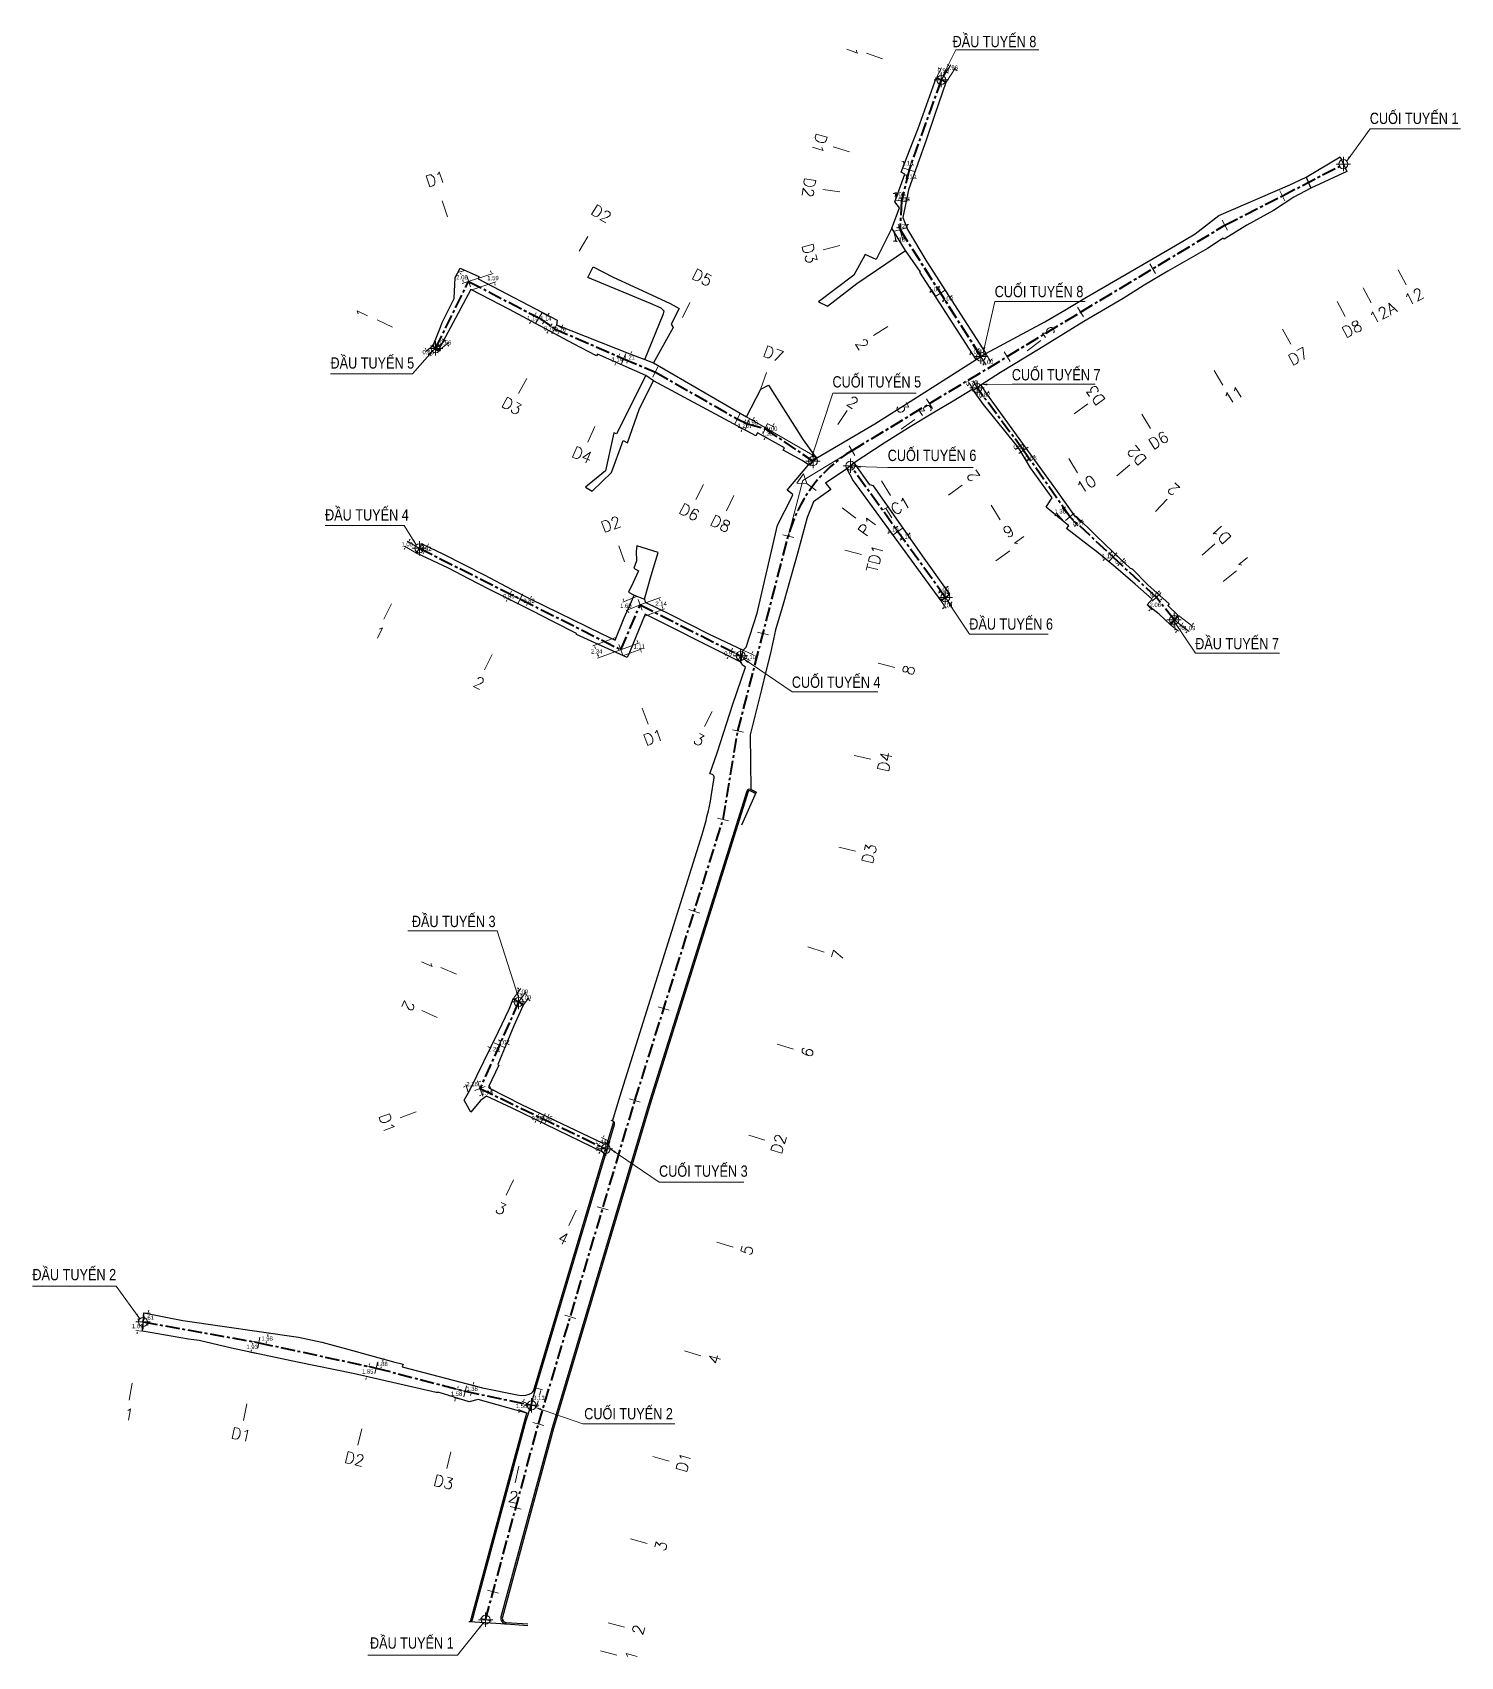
# Model space of a CAD drawing. Header units: metres. Extents: x 596935 to 599449, y 2303977 to 2305782.
# Drawn here: x 599115.3 to 599367.3, y 2304200.3 to 2304487 of the extents above; entities that cross this region are included whole.
import ezdxf

# ---------------------------------------------------------------- set-up
doc = ezdxf.new("R2010")
doc.units = ezdxf.units.M
doc.header["$MEASUREMENT"] = 0
doc.header["$PDMODE"] = 2
doc.header["$PDSIZE"] = 0.1
doc.linetypes.add('CENTERX2', pattern=[4, 2.5, -0.5, 0.5, -0.5])
doc.linetypes.add('HIDDEN', pattern=[0.375, 0.25, -0.125])
for name, color, linetype, lineweight in [('LC Dim', 8, 'Continuous', 18), ('LC Khac', 4, 'Continuous', 9), ('LC MANH DUT', 35, 'HIDDEN', 5), ('LC Net dam 1', 30, 'Continuous', 30), ('LC Net thay', 7, 'Continuous', 25), ('LC Text2', 7, 'Continuous', 25)]:
    doc.layers.add(name, color=color, linetype=linetype, lineweight=lineweight)
doc.layers.add('TUYEN', color=7, linetype='Continuous')
doc.styles.add('T2', font='', dxfattribs={"width": 0.8})
doc.styles.add('TENCOC', font='Vnromanc.shx')
doc.styles.get('T2').set_extended_font_data('.VnArialH')
doc.dimstyles.get("Standard").update_dxf_attribs({"dimtxt": 0.18, "dimasz": 0.18, "dimexe": 0.18, "dimexo": 0.0625, "dimgap": 0.09, "dimtad": 0, "dimtih": 1, "dimtoh": 1, "dimdec": 4, "dimzin": 0, "dimdsep": 46, "dimtxsty": 'Standard', "dimcen": 0.09, "dimadec": 0, "dimazin": 0, "dimtfac": 1, "dimtdec": 4, "dimtofl": 0, "dimtmove": 0, "dimatfit": 3, "dimfxl": 1, "dimtolj": 1, "dimtzin": 0, "dimarcsym": 0})

msp = doc.modelspace()

# ---------------------------------------------------------------- texts
at = {"layer": 'LC Text2', "style": 'T2', "width": 0.8}
for s, rotation, p in [('®Çu tuyÕn 8', 0.00078, (599277.635, 2304484.365)), ('cuèi tuyÕn 1', 0.00078, (599351.26, 2304470.814, 0)), ('cuèi tuyÕn 8', 0.00078, (599285.064, 2304440.24, 0)), ('®Çu tuyÕn 5', 0.00078, (599167.842, 2304427.636, 0)), ('cuèi tuyÕn 5', 0.00078, (599256.436, 2304424.3, 0)), ('cuèi tuyÕn 7', 0.00078, (599288.088, 2304425.556, 0)), ('cuèi tuyÕn 6', 0.00078, (599266.184, 2304411.318, 0)), ('®Çu tuyÕn 4', 0.00078, (599166.887, 2304400.823, 0)), ('®Çu tuyÕn 6', 0.00078, (599280.578, 2304381.551)), ('®Çu tuyÕn 7', 0.00078, (599320.448, 2304378.082, 0)), ('cuèi tuyÕn 4', 0.00078, (599249.264, 2304371.285, 0)), ('®Çu tuyÕn 3', 359.99922, (599182.201, 2304329.051, 0)), ('cuèi tuyÕn 3', 0.00078, (599225.832, 2304284.978, 0)), ('®Çu tuyÕn 2', 0.00078, (599115.24, 2304266.705, 0)), ('cuèi tuyÕn 2', 0.00078, (599212.621, 2304242.155, 0)), ('®Çu tuyÕn 1', 0.00078, (599174.811, 2304201.674, 0))]:
    msp.add_text(s, height=2, rotation=rotation, dxfattribs=at).set_placement(p)
at = {"layer": 'TUYEN', "color": 1, "lineweight": 0, "style": 'TENCOC'}
for s, rotation, p in [('1', 250.31876, (599259.295, 2304484.901)), ('D1', 253.28928, (599253.672, 2304469.368)), ('D2', 261.71241, (599251.543, 2304461.496)), ('D3', 284.81948, (599250.988, 2304449.408)), ('2', 302.47395, (599260.369, 2304432.138)), ('3', 302.47395, (599267.503, 2304420.928)), ('TC1', 31.21767, (599266.303, 2304400.93)), ('P1', 53.35136, (599262.389, 2304397.833)), ('TD1', 75.48504, (599264.287, 2304391.489))]:
    msp.add_text(s, height=2, rotation=rotation, dxfattribs=at).set_placement(p)
at = {"layer": 'TUYEN', "color": 5, "lineweight": 0, "style": 'TENCOC'}
for s, rotation, p in [('D1', 18.11913, (599185.037, 2304459.632)), ('D2', 329.03536, (599213.63, 2304455.02)), ('D5', 333.69576, (599231.422, 2304443.601)), ('1', 63.78873, (599173.936, 2304436.118)), ('D7', 339.66404, (599244.02, 2304429.885)), ('D3', 331.08135, (599197.817, 2304421.03)), ('2', 325.96927, (599258.728, 2304421.325)), ('D4', 336.88602, (599210.252, 2304412.163)), ('D6', 332.80606, (599229.16, 2304402.203)), ('D8', 334.92312, (599234.68, 2304400.104))]:
    msp.add_text(s, height=2, rotation=rotation, dxfattribs=at).set_placement(p)
at = {"layer": 'TUYEN', "color": 2, "lineweight": 0, "style": 'TENCOC'}
for s, rotation, p in [('12', 27.43163, (599358.006, 2304438.66)), ('12A', 27.43163, (599351.829, 2304435.453)), ('D8', 27.43163, (599347.024, 2304432.96)), ('D7', 29.0645, (599337.581, 2304428.096)), ('11', 31.04939, (599326.271, 2304421.2)), ('D6', 31.04939, (599313.006, 2304413.215)), ('10', 31.21767, (599300.281, 2304405.497)), ('D2', 19.90392, (599216.031, 2304398.62)), ('9', 31.21767, (599287.29, 2304397.624)), ('1', 333.26017, (599175.281, 2304380.493)), ('8', 75.48504, (599270.645, 2304373.337)), ('2', 333.26017, (599192.847, 2304371.643)), ('D1', 20.00606, (599223.516, 2304361)), ('3', 333.05588, (599231.69, 2304361.632)), ('D4', 78.00326, (599266.285, 2304356.3)), ('D3', 76.55397, (599263.489, 2304340.04)), ('7', 72.58646, (599258.084, 2304322.971)), ('6', 72.58646, (599252.712, 2304305.841)), ('D2', 72.99373, (599247.38, 2304288.804)), ('5', 73.401, (599242.059, 2304270.91)), ('4', 73.401, (599236.332, 2304251.698)), ('D1', 74.13819, (599230.658, 2304232.616)), ('3', 74.87538, (599226.919, 2304218.715)), ('2', 74.87538, (599222.922, 2304203.925)), ('1', 74.87538, (599221.694, 2304199.381))]:
    msp.add_text(s, height=2, rotation=rotation, dxfattribs=at).set_placement(p)
at = {"layer": 'TUYEN', "color": 3, "lineweight": 0, "style": 'TENCOC'}
for s, rotation, p in [('3', 126.59122, (599295.916, 2304433.958)), ('D3', 125.76318, (599304.715, 2304422.071)), ('D2', 130.95182, (599312.039, 2304411.634)), ('2', 136.96852, (599317.931, 2304406.451)), ('D1', 132.62252, (599326.951, 2304397.834)), ('1', 128.27652, (599330.28, 2304393.542)), ('1', 245.97374, (599184.32, 2304323.761)), ('2', 245.97374, (599181.011, 2304316.338)), ('D1', 290.16814, (599176.291, 2304295.742)), ('3', 334.36253, (599196.718, 2304278.842)), ('4', 334.36253, (599207.724, 2304273.56))]:
    msp.add_text(s, height=2, rotation=rotation, dxfattribs=at).set_placement(p)
at = {"layer": 'TUYEN', "color": 6, "lineweight": 0, "style": 'TENCOC'}
for s, p in [('3', (599274.197, 2304420.183)), ('2', (599282.567, 2304408.565)), ('1', (599290.743, 2304397.218))]:
    msp.add_text(s, height=2, rotation=125.77064, dxfattribs=at).set_placement(p)
at = {"layer": 'TUYEN', "color": 4, "lineweight": 0, "style": 'TENCOC'}
for s, rotation, p in [('1', 349.83322, (599131.266, 2304242.202)), ('D1', 348.81327, (599150.159, 2304238.846)), ('D2', 346.60361, (599170.161, 2304234.588)), ('D3', 346.75235, (599185.879, 2304230.494)), ('2', 348.09079, (599199.072, 2304227.665))]:
    msp.add_text(s, height=2, rotation=rotation, dxfattribs=at).set_placement(p)

# ---------------------------------------------------------------- blocks, each defined once
blk = doc.blocks.new('*D29')
at = {"layer": 'Defpoints', "color": 0, "linetype": 'Continuous', "lineweight": 0, "transparency": 16777216}
for p in [(599189.92, 2304245.9), (599191.6, 2304247.12), (599191.24, 2304245.59)]:
    blk.add_point(p, dxfattribs=at)
at = {"layer": 'LC Net thay', "color": 0, "linetype": 'Continuous', "lineweight": 0, "transparency": 16777216}
for p, q in [((599191.15, 2304245.61), (599189.65, 2304245.96)), ((599191.51, 2304247.15), (599190.02, 2304247.5)), ((599190.34, 2304247.7), (599190.4, 2304247.96)), ((599189.85, 2304245.64), (599189.79, 2304245.38))]:
    blk.add_line(p, q, dxfattribs=at)
for points in [[(599189.81, 2304245.65), (599189.9, 2304245.63), (599189.92, 2304245.9)], [(599190.3, 2304247.71), (599190.38, 2304247.69), (599190.28, 2304247.44)]]:
    blk.add_solid(points, dxfattribs=at)
at = {"layer": 'LC Net thay', "color": 0, "linetype": 'Continuous', "lineweight": 0, "transparency": 16777216, "insert": (599190.1, 2304246.67), "char_height": 0.75, "attachment_point": 5}
blk.add_mtext('\\A1;1.58', dxfattribs=at)
blk = doc.blocks.new('*D30')
at = {"layer": 'Defpoints', "color": 0, "linetype": 'Continuous', "lineweight": 0, "transparency": 16777216}
for p in [(599191.6, 2304247.12), (599191.92, 2304248.47), (599193, 2304248.22)]:
    blk.add_point(p, dxfattribs=at)
at = {"layer": 'LC Net thay', "color": 0, "linetype": 'Continuous', "lineweight": 0, "transparency": 16777216}
for p, q in [((599193.06, 2304248.48), (599193.13, 2304248.74)), ((599191.7, 2304247.1), (599192.95, 2304246.81)), ((599192.01, 2304248.45), (599193.27, 2304248.15)), ((599192.62, 2304246.61), (599192.56, 2304246.34))]:
    blk.add_line(p, q, dxfattribs=at)
for points in [[(599192.58, 2304246.62), (599192.67, 2304246.6), (599192.69, 2304246.87)], [(599193.02, 2304248.49), (599193.11, 2304248.47), (599193, 2304248.22)]]:
    blk.add_solid(points, dxfattribs=at)
at = {"layer": 'LC Net thay', "color": 0, "linetype": 'Continuous', "lineweight": 0, "transparency": 16777216, "insert": (599192.84, 2304247.54), "char_height": 0.75, "attachment_point": 5}
blk.add_mtext('\\A1;1.38', dxfattribs=at)
blk = doc.blocks.new('*D31')
at = {"layer": 'Defpoints', "color": 0, "linetype": 'Continuous', "lineweight": 0, "transparency": 16777216}
for p in [(599174.21, 2304249.71), (599175.5, 2304249.4), (599175.93, 2304251.2)]:
    blk.add_point(p, dxfattribs=at)
at = {"layer": 'LC Net thay', "color": 0, "linetype": 'Continuous', "lineweight": 0, "transparency": 16777216}
for p, q in [((599175.84, 2304251.23), (599174.37, 2304251.57)), ((599174.7, 2304251.77), (599174.76, 2304252.04)), ((599175.41, 2304249.43), (599173.94, 2304249.78)), ((599174.14, 2304249.45), (599174.08, 2304249.19))]:
    blk.add_line(p, q, dxfattribs=at)
for points in [[(599174.65, 2304251.79), (599174.74, 2304251.76), (599174.64, 2304251.51)], [(599174.1, 2304249.46), (599174.19, 2304249.44), (599174.21, 2304249.71)]]:
    blk.add_solid(points, dxfattribs=at)
at = {"layer": 'LC Net thay', "color": 0, "linetype": 'Continuous', "lineweight": 0, "transparency": 16777216, "insert": (599174.42, 2304250.61), "char_height": 0.75, "attachment_point": 5}
blk.add_mtext('\\A1;1.85', dxfattribs=at)
blk = doc.blocks.new('*D32')
at = {"layer": 'Defpoints', "color": 0, "linetype": 'Continuous', "lineweight": 0, "transparency": 16777216}
for p in [(599176.37, 2304253.03), (599177.15, 2304252.85), (599175.93, 2304251.2)]:
    blk.add_point(p, dxfattribs=at)
at = {"layer": 'LC Net thay', "color": 0, "linetype": 'Continuous', "lineweight": 0, "transparency": 16777216}
for p, q in [((599176.46, 2304253.01), (599177.41, 2304252.78)), ((599176.78, 2304251.28), (599176.81, 2304251.42)), ((599177.09, 2304252.58), (599177.06, 2304252.44)), ((599176.02, 2304251.18), (599176.98, 2304250.95))]:
    blk.add_line(p, q, dxfattribs=at)
for points in [[(599177.05, 2304252.59), (599177.13, 2304252.57), (599177.15, 2304252.85)], [(599176.74, 2304251.29), (599176.82, 2304251.27), (599176.72, 2304251.02)]]:
    blk.add_solid(points, dxfattribs=at)
at = {"layer": 'LC Net thay', "color": 0, "linetype": 'Continuous', "lineweight": 0, "transparency": 16777216, "insert": (599176.93, 2304251.93), "char_height": 0.75, "attachment_point": 5}
blk.add_mtext('\\A1;1.88', dxfattribs=at)
blk = doc.blocks.new('*D33')
at = {"layer": 'Defpoints', "color": 0, "linetype": 'Continuous', "lineweight": 0, "transparency": 16777216}
for p in [(599155.57, 2304257.63), (599156.85, 2304257.38), (599155.19, 2304255.69)]:
    blk.add_point(p, dxfattribs=at)
at = {"layer": 'LC Net thay', "color": 0, "linetype": 'Continuous', "lineweight": 0, "transparency": 16777216}
for p, q in [((599155.66, 2304257.61), (599157.12, 2304257.33)), ((599155.28, 2304255.67), (599156.73, 2304255.39)), ((599156.52, 2304255.7), (599156.56, 2304255.9)), ((599156.8, 2304257.11), (599156.76, 2304256.92))]:
    blk.add_line(p, q, dxfattribs=at)
for points in [[(599156.76, 2304257.12), (599156.84, 2304257.1), (599156.85, 2304257.38)], [(599156.48, 2304255.71), (599156.57, 2304255.69), (599156.47, 2304255.44)]]:
    blk.add_solid(points, dxfattribs=at)
at = {"layer": 'LC Net thay', "color": 0, "linetype": 'Continuous', "lineweight": 0, "transparency": 16777216, "insert": (599156.66, 2304256.41), "char_height": 0.75, "attachment_point": 5}
blk.add_mtext('\\A1;1.98', dxfattribs=at)
blk = doc.blocks.new('*D34')
at = {"layer": 'Defpoints', "color": 0, "linetype": 'Continuous', "lineweight": 0, "transparency": 16777216}
for p in [(599155.19, 2304255.69), (599153.82, 2304253.99), (599154.81, 2304253.8)]:
    blk.add_point(p, dxfattribs=at)
at = {"layer": 'LC Net thay', "color": 0, "linetype": 'Continuous', "lineweight": 0, "transparency": 16777216}
for p, q in [((599153.87, 2304254.26), (599153.91, 2304254.43)), ((599155.1, 2304255.71), (599153.93, 2304255.94)), ((599154.14, 2304255.62), (599154.11, 2304255.45)), ((599154.72, 2304253.81), (599153.56, 2304254.04))]:
    blk.add_line(p, q, dxfattribs=at)
for points in [[(599153.83, 2304254.27), (599153.92, 2304254.25), (599153.82, 2304253.99)], [(599154.1, 2304255.63), (599154.19, 2304255.61), (599154.2, 2304255.89)]]:
    blk.add_solid(points, dxfattribs=at)
at = {"layer": 'LC Net thay', "color": 0, "linetype": 'Continuous', "lineweight": 0, "transparency": 16777216, "insert": (599154.01, 2304254.94), "char_height": 0.75, "attachment_point": 5}
blk.add_mtext('\\A1;1.93', dxfattribs=at)
blk = doc.blocks.new('*D35')
at = {"layer": 'Defpoints', "color": 0, "linetype": 'Continuous', "lineweight": 0, "transparency": 16777216}
for p in [(599134.89, 2304260.96), (599135.73, 2304260.9), (599134.78, 2304259.35)]:
    blk.add_point(p, dxfattribs=at)
at = {"layer": 'LC Net thay', "color": 0, "linetype": 'Continuous', "lineweight": 0, "transparency": 16777216}
for p, q in [((599134.98, 2304260.95), (599136, 2304260.88)), ((599135.75, 2304261.17), (599135.77, 2304261.44)), ((599134.87, 2304259.34), (599135.89, 2304259.28)), ((599135.61, 2304259.02), (599135.59, 2304258.75))]:
    blk.add_line(p, q, dxfattribs=at)
for points in [[(599135.71, 2304261.17), (599135.8, 2304261.16), (599135.73, 2304260.9)], [(599135.56, 2304259.03), (599135.65, 2304259.02), (599135.62, 2304259.29)]]:
    blk.add_solid(points, dxfattribs=at)
at = {"layer": 'LC Net thay', "color": 0, "linetype": 'Continuous', "lineweight": 0, "transparency": 16777216, "insert": (599135.68, 2304260.1), "char_height": 0.75, "attachment_point": 5}
blk.add_mtext('\\A1;1.61', dxfattribs=at)
blk = doc.blocks.new('*D36')
at = {"layer": 'Defpoints', "color": 0, "linetype": 'Continuous', "lineweight": 0, "transparency": 16777216}
for p in [(599133.77, 2304257.81), (599134.67, 2304257.75), (599134.78, 2304259.35)]:
    blk.add_point(p, dxfattribs=at)
at = {"layer": 'LC Net thay', "color": 0, "linetype": 'Continuous', "lineweight": 0, "transparency": 16777216}
for p, q in [((599134.57, 2304257.75), (599133.5, 2304257.83)), ((599134.68, 2304259.36), (599133.61, 2304259.43)), ((599133.75, 2304257.54), (599133.73, 2304257.27)), ((599133.9, 2304259.68), (599133.91, 2304259.95))]:
    blk.add_line(p, q, dxfattribs=at)
for points in [[(599133.71, 2304257.54), (599133.8, 2304257.53), (599133.77, 2304257.81)], [(599133.85, 2304259.68), (599133.94, 2304259.68), (599133.88, 2304259.41)]]:
    blk.add_solid(points, dxfattribs=at)
at = {"layer": 'LC Net thay', "color": 0, "linetype": 'Continuous', "lineweight": 0, "transparency": 16777216, "insert": (599133.82, 2304258.61), "char_height": 0.75, "attachment_point": 5}
blk.add_mtext('\\A1;1.61', dxfattribs=at)
blk = doc.blocks.new('*D37')
at = {"layer": 'Defpoints', "color": 0, "linetype": 'Continuous', "lineweight": 0, "transparency": 16777216}
for p in [(599204.1, 2304247.68), (599205.01, 2304247.45), (599203.34, 2304244.65)]:
    blk.add_point(p, dxfattribs=at)
at = {"layer": 'LC Net thay', "color": 0, "linetype": 'Continuous', "lineweight": 0, "transparency": 16777216}
for p, q in [((599204.19, 2304247.66), (599205.27, 2304247.39)), ((599204.95, 2304247.19), (599204.76, 2304246.45)), ((599203.43, 2304244.63), (599204.51, 2304244.35)), ((599204.31, 2304244.68), (599204.5, 2304245.43))]:
    blk.add_line(p, q, dxfattribs=at)
for points in [[(599204.9, 2304247.2), (599204.99, 2304247.18), (599205.01, 2304247.45)], [(599204.27, 2304244.69), (599204.36, 2304244.67), (599204.25, 2304244.42)]]:
    blk.add_solid(points, dxfattribs=at)
at = {"layer": 'LC Net thay', "color": 0, "linetype": 'Continuous', "lineweight": 0, "transparency": 16777216, "insert": (599204.63, 2304245.94), "char_height": 0.75, "attachment_point": 5}
blk.add_mtext('\\A1;3.13', dxfattribs=at)
blk = doc.blocks.new('*D38')
at = {"layer": 'Defpoints', "color": 0, "linetype": 'Continuous', "lineweight": 0, "transparency": 16777216}
for p in [(599201.27, 2304243.79), (599202.76, 2304243.2), (599203.34, 2304244.65)]:
    blk.add_point(p, dxfattribs=at)
at = {"layer": 'LC Net thay', "color": 0, "linetype": 'Continuous', "lineweight": 0, "transparency": 16777216}
for p, q in [((599201.94, 2304245.49), (599202.04, 2304245.74)), ((599202.68, 2304243.24), (599201.02, 2304243.89)), ((599201.17, 2304243.54), (599201.07, 2304243.29)), ((599203.25, 2304244.69), (599201.59, 2304245.34))]:
    blk.add_line(p, q, dxfattribs=at)
for points in [[(599201.13, 2304243.56), (599201.21, 2304243.53), (599201.27, 2304243.79)], [(599201.9, 2304245.51), (599201.98, 2304245.48), (599201.84, 2304245.24)]]:
    blk.add_solid(points, dxfattribs=at)
at = {"layer": 'LC Net thay', "color": 0, "linetype": 'Continuous', "lineweight": 0, "transparency": 16777216, "insert": (599201.55, 2304244.52), "char_height": 0.75, "attachment_point": 5}
blk.add_mtext('\\A1;1.56', dxfattribs=at)
blk = doc.blocks.new('*D39')
at = {"layer": 'Defpoints', "color": 0, "linetype": 'Continuous', "lineweight": 0, "transparency": 16777216}
for p in [(599215.89, 2304291.8), (599216.42, 2304289.91), (599217.07, 2304291.19)]:
    blk.add_point(p, dxfattribs=at)
at = {"layer": 'LC Net thay', "color": 0, "linetype": 'Continuous', "lineweight": 0, "transparency": 16777216}
for p, q in [((599216.99, 2304291.24), (599215.65, 2304291.92)), ((599216.01, 2304292.04), (599216.13, 2304292.28)), ((599216.33, 2304289.95), (599214.99, 2304290.64)), ((599215.11, 2304290.27), (599214.99, 2304290.03))]:
    blk.add_line(p, q, dxfattribs=at)
for points in [[(599215.97, 2304292.06), (599216.05, 2304292.02), (599215.89, 2304291.8)], [(599215.07, 2304290.29), (599215.15, 2304290.25), (599215.23, 2304290.51)]]:
    blk.add_solid(points, dxfattribs=at)
at = {"layer": 'LC Net thay', "color": 0, "linetype": 'Continuous', "lineweight": 0, "transparency": 16777216, "insert": (599215.56, 2304291.16), "char_height": 0.75, "attachment_point": 5}
blk.add_mtext('\\A1;1.44', dxfattribs=at)
blk = doc.blocks.new('*D40')
at = {"layer": 'Defpoints', "color": 0, "linetype": 'Continuous', "lineweight": 0, "transparency": 16777216}
for p in [(599215.47, 2304289.56), (599216.1, 2304289.25), (599216.42, 2304289.91)]:
    blk.add_point(p, dxfattribs=at)
at = {"layer": 'LC Net thay', "color": 0, "linetype": 'Continuous', "lineweight": 0, "transparency": 16777216}
for p, q in [((599216.02, 2304289.29), (599215.22, 2304289.67)), ((599215.35, 2304289.31), (599215.23, 2304289.07)), ((599216.33, 2304289.95), (599215.54, 2304290.33)), ((599215.9, 2304290.46), (599216.01, 2304290.7))]:
    blk.add_line(p, q, dxfattribs=at)
for points in [[(599215.31, 2304289.33), (599215.39, 2304289.3), (599215.47, 2304289.56)], [(599215.86, 2304290.48), (599215.94, 2304290.44), (599215.78, 2304290.21)]]:
    blk.add_solid(points, dxfattribs=at)
at = {"layer": 'LC Net thay', "color": 0, "linetype": 'Continuous', "lineweight": 0, "transparency": 16777216, "insert": (599215.62, 2304289.89), "char_height": 0.75, "attachment_point": 5}
blk.add_mtext('\\A1;0.73', dxfattribs=at)
blk = doc.blocks.new('*D41')
at = {"layer": 'Defpoints', "color": 0, "linetype": 'Continuous', "lineweight": 0, "transparency": 16777216}
for p in [(599205.32, 2304295.23), (599205.61, 2304295.82), (599206.21, 2304295.53)]:
    blk.add_point(p, dxfattribs=at)
at = {"layer": 'LC Net thay', "color": 0, "linetype": 'Continuous', "lineweight": 0, "transparency": 16777216}
for p, q in [((599205.41, 2304295.19), (599206.17, 2304294.82)), ((599205.69, 2304295.78), (599206.45, 2304295.41)), ((599205.81, 2304294.7), (599205.7, 2304294.45)), ((599206.33, 2304295.77), (599206.45, 2304296.02))]:
    blk.add_line(p, q, dxfattribs=at)
for points in [[(599205.77, 2304294.72), (599205.85, 2304294.68), (599205.93, 2304294.94)], [(599206.29, 2304295.79), (599206.37, 2304295.75), (599206.21, 2304295.53)]]:
    blk.add_solid(points, dxfattribs=at)
at = {"layer": 'LC Net thay', "color": 0, "linetype": 'Continuous', "lineweight": 0, "transparency": 16777216, "insert": (599206.07, 2304295.24), "char_height": 0.75, "attachment_point": 5}
blk.add_mtext('\\A1;0.65', dxfattribs=at)
blk = doc.blocks.new('*D42')
at = {"layer": 'Defpoints', "color": 0, "linetype": 'Continuous', "lineweight": 0, "transparency": 16777216}
for p in [(599204.17, 2304295.04), (599205.03, 2304294.62), (599205.32, 2304295.23)]:
    blk.add_point(p, dxfattribs=at)
at = {"layer": 'LC Net thay', "color": 0, "linetype": 'Continuous', "lineweight": 0, "transparency": 16777216}
for p, q in [((599204.95, 2304294.66), (599203.93, 2304295.15)), ((599204.05, 2304294.79), (599203.94, 2304294.55)), ((599205.24, 2304295.27), (599204.22, 2304295.76)), ((599204.58, 2304295.89), (599204.7, 2304296.13))]:
    blk.add_line(p, q, dxfattribs=at)
for points in [[(599204.01, 2304294.81), (599204.09, 2304294.77), (599204.17, 2304295.04)], [(599204.54, 2304295.91), (599204.62, 2304295.87), (599204.46, 2304295.65)]]:
    blk.add_solid(points, dxfattribs=at)
at = {"layer": 'LC Net thay', "color": 0, "linetype": 'Continuous', "lineweight": 0, "transparency": 16777216, "insert": (599204.32, 2304295.34), "char_height": 0.75, "attachment_point": 5}
blk.add_mtext('\\A1;0.68', dxfattribs=at)
blk = doc.blocks.new('*D43')
at = {"layer": 'Defpoints', "color": 0, "linetype": 'Continuous', "lineweight": 0, "transparency": 16777216}
for p in [(599194.23, 2304300.56), (599195.88, 2304301.16), (599196.27, 2304300.09)]:
    blk.add_point(p, dxfattribs=at)
at = {"layer": 'LC Net thay', "color": 0, "linetype": 'Continuous', "lineweight": 0, "transparency": 16777216}
for p, q in [((599194.26, 2304300.47), (599194.72, 2304299.23)), ((599195.91, 2304301.07), (599196.37, 2304299.83)), ((599196.53, 2304300.18), (599196.78, 2304300.27)), ((599194.37, 2304299.39), (599194.12, 2304299.29))]:
    blk.add_line(p, q, dxfattribs=at)
for points in [[(599196.51, 2304300.22), (599196.54, 2304300.14), (599196.27, 2304300.09)], [(599194.36, 2304299.43), (599194.39, 2304299.34), (599194.63, 2304299.48)]]:
    blk.add_solid(points, dxfattribs=at)
at = {"layer": 'LC Net thay', "color": 0, "linetype": 'Continuous', "lineweight": 0, "transparency": 16777216, "insert": (599195.45, 2304299.78), "char_height": 0.75, "attachment_point": 5}
blk.add_mtext('\\A1;1.76', dxfattribs=at)
blk = doc.blocks.new('*D44')
at = {"layer": 'Defpoints', "color": 0, "linetype": 'Continuous', "lineweight": 0, "transparency": 16777216}
for p in [(599191.81, 2304300.99), (599194.25, 2304300.5), (599192.2, 2304299.81)]:
    blk.add_point(p, dxfattribs=at)
at = {"layer": 'LC Net thay', "color": 0, "linetype": 'Continuous', "lineweight": 0, "transparency": 16777216}
for p, q in [((599191.55, 2304300.9), (599191.3, 2304300.82)), ((599192.17, 2304299.9), (599191.72, 2304301.24)), ((599194.22, 2304300.59), (599193.77, 2304301.93)), ((599194.11, 2304301.76), (599194.37, 2304301.85))]:
    blk.add_line(p, q, dxfattribs=at)
for points in [[(599191.54, 2304300.95), (599191.57, 2304300.86), (599191.81, 2304300.99)], [(599194.1, 2304301.8), (599194.13, 2304301.72), (599193.86, 2304301.67)]]:
    blk.add_solid(points, dxfattribs=at)
at = {"layer": 'LC Net thay', "color": 0, "linetype": 'Continuous', "lineweight": 0, "transparency": 16777216, "insert": (599192.83, 2304301.33), "char_height": 0.75, "attachment_point": 5}
blk.add_mtext('\\A1;2.16', dxfattribs=at)
blk = doc.blocks.new('*D45')
at = {"layer": 'Defpoints', "color": 0, "linetype": 'Continuous', "lineweight": 0, "transparency": 16777216}
for p in [(599197.64, 2304308.2), (599198.61, 2304307.76), (599198.94, 2304308.5)]:
    blk.add_point(p, dxfattribs=at)
at = {"layer": 'LC Net thay', "color": 0, "linetype": 'Continuous', "lineweight": 0, "transparency": 16777216}
for p, q in [((599197.72, 2304309.04), (599197.47, 2304309.15)), ((599197.68, 2304308.28), (599198.08, 2304309.18)), ((599198.65, 2304307.85), (599199.05, 2304308.74)), ((599199.19, 2304308.39), (599199.44, 2304308.28))]:
    blk.add_line(p, q, dxfattribs=at)
for points in [[(599197.74, 2304309.08), (599197.7, 2304309), (599197.97, 2304308.93)], [(599199.21, 2304308.43), (599199.17, 2304308.35), (599198.94, 2304308.5)]]:
    blk.add_solid(points, dxfattribs=at)
at = {"layer": 'LC Net thay', "color": 0, "linetype": 'Continuous', "lineweight": 0, "transparency": 16777216, "insert": (599198.45, 2304308.72), "char_height": 0.75, "attachment_point": 5}
blk.add_mtext('\\A1;1.07', dxfattribs=at)
blk = doc.blocks.new('*D46')
at = {"layer": 'Defpoints', "color": 0, "linetype": 'Continuous', "lineweight": 0, "transparency": 16777216}
for p in [(599196.12, 2304307.73), (599196.54, 2304308.68), (599197.64, 2304308.2)]:
    blk.add_point(p, dxfattribs=at)
at = {"layer": 'LC Net thay', "color": 0, "linetype": 'Continuous', "lineweight": 0, "transparency": 16777216}
for p, q in [((599195.87, 2304307.84), (599195.63, 2304307.95)), ((599196.5, 2304308.6), (599196.01, 2304307.49)), ((599197.6, 2304308.11), (599197.1, 2304307)), ((599197.46, 2304307.14), (599197.71, 2304307.03))]:
    blk.add_line(p, q, dxfattribs=at)
for points in [[(599195.89, 2304307.89), (599195.85, 2304307.8), (599196.12, 2304307.73)], [(599197.48, 2304307.18), (599197.44, 2304307.1), (599197.21, 2304307.25)]]:
    blk.add_solid(points, dxfattribs=at)
at = {"layer": 'LC Net thay', "color": 0, "linetype": 'Continuous', "lineweight": 0, "transparency": 16777216, "insert": (599196.67, 2304307.49), "char_height": 0.75, "attachment_point": 5}
blk.add_mtext('\\A1;1.20', dxfattribs=at)
blk = doc.blocks.new('*D47')
at = {"layer": 'Defpoints', "color": 0, "linetype": 'Continuous', "lineweight": 0, "transparency": 16777216}
for p in [(599201.28, 2304317.97), (599200.17, 2304316.49), (599201.04, 2304315.84)]:
    blk.add_point(p, dxfattribs=at)
at = {"layer": 'LC Net thay', "color": 0, "linetype": 'Continuous', "lineweight": 0, "transparency": 16777216}
for p, q in [((599200.23, 2304316.56), (599201.44, 2304318.19)), ((599201.06, 2304318.13), (599200.84, 2304318.3)), ((599201.1, 2304315.91), (599202.31, 2304317.54)), ((599202.37, 2304317.16), (599202.58, 2304317))]:
    blk.add_line(p, q, dxfattribs=at)
for points in [[(599201.09, 2304318.17), (599201.03, 2304318.1), (599201.28, 2304317.97)], [(599202.39, 2304317.2), (599202.34, 2304317.12), (599202.15, 2304317.32)]]:
    blk.add_solid(points, dxfattribs=at)
at = {"layer": 'LC Net thay', "color": 0, "linetype": 'Continuous', "lineweight": 0, "transparency": 16777216, "insert": (599201.71, 2304317.65), "char_height": 0.75, "attachment_point": 5}
blk.add_mtext('\\A1;1.09', dxfattribs=at)
blk = doc.blocks.new('*D48')
at = {"layer": 'Defpoints', "color": 0, "linetype": 'Continuous', "lineweight": 0, "transparency": 16777216}
for p in [(599201.04, 2304315.84), (599201.84, 2304315.24), (599202.66, 2304316.34)]:
    blk.add_point(p, dxfattribs=at)
at = {"layer": 'LC Net thay', "color": 0, "linetype": 'Continuous', "lineweight": 0, "transparency": 16777216}
for p, q in [((599201.1, 2304315.91), (599202.03, 2304317.16)), ((599201.65, 2304317.1), (599201.43, 2304317.26)), ((599201.9, 2304315.32), (599202.83, 2304316.56)), ((599202.88, 2304316.18), (599203.1, 2304316.02))]:
    blk.add_line(p, q, dxfattribs=at)
for points in [[(599201.67, 2304317.14), (599201.62, 2304317.06), (599201.86, 2304316.94)], [(599202.91, 2304316.22), (599202.85, 2304316.14), (599202.66, 2304316.34)]]:
    blk.add_solid(points, dxfattribs=at)
at = {"layer": 'LC Net thay', "color": 0, "linetype": 'Continuous', "lineweight": 0, "transparency": 16777216, "insert": (599202.26, 2304316.64), "char_height": 0.75, "attachment_point": 5}
blk.add_mtext('\\A1;1.00', dxfattribs=at)
blk = doc.blocks.new('*D49')
at = {"layer": 'Defpoints', "color": 0, "linetype": 'Continuous', "lineweight": 0, "transparency": 16777216}
for p in [(599238.11, 2304376.92), (599239.78, 2304376.07), (599240.21, 2304376.93)]:
    blk.add_point(p, dxfattribs=at)
at = {"layer": 'LC Net thay', "color": 0, "linetype": 'Continuous', "lineweight": 0, "transparency": 16777216}
for p, q in [((599240.13, 2304376.97), (599238.31, 2304377.9)), ((599238.67, 2304378.02), (599238.79, 2304378.26)), ((599237.99, 2304376.68), (599237.86, 2304376.43)), ((599239.69, 2304376.11), (599237.87, 2304377.04))]:
    blk.add_line(p, q, dxfattribs=at)
for points in [[(599238.63, 2304378.04), (599238.71, 2304378), (599238.55, 2304377.78)], [(599237.95, 2304376.7), (599238.03, 2304376.66), (599238.11, 2304376.92)]]:
    blk.add_solid(points, dxfattribs=at)
at = {"layer": 'LC Net thay', "color": 0, "linetype": 'Continuous', "lineweight": 0, "transparency": 16777216, "insert": (599238.33, 2304377.35), "char_height": 0.75, "attachment_point": 5}
blk.add_mtext('\\A1;0.97', dxfattribs=at)
blk = doc.blocks.new('*D50')
at = {"layer": 'Defpoints', "color": 0, "linetype": 'Continuous', "lineweight": 0, "transparency": 16777216}
for p in [(599240.69, 2304377.92), (599240.21, 2304376.93), (599242.16, 2304377.21)]:
    blk.add_point(p, dxfattribs=at)
at = {"layer": 'LC Net thay', "color": 0, "linetype": 'Continuous', "lineweight": 0, "transparency": 16777216}
for p, q in [((599240.78, 2304377.88), (599242.41, 2304377.09)), ((599242.28, 2304377.45), (599242.4, 2304377.7)), ((599240.3, 2304376.89), (599241.93, 2304376.1)), ((599241.57, 2304375.98), (599241.45, 2304375.73))]:
    blk.add_line(p, q, dxfattribs=at)
for points in [[(599241.53, 2304376), (599241.61, 2304375.96), (599241.68, 2304376.22)], [(599242.24, 2304377.47), (599242.32, 2304377.43), (599242.16, 2304377.21)]]:
    blk.add_solid(points, dxfattribs=at)
at = {"layer": 'LC Net thay', "color": 0, "linetype": 'Continuous', "lineweight": 0, "transparency": 16777216, "insert": (599241.92, 2304376.72), "char_height": 0.75, "attachment_point": 5}
blk.add_mtext('\\A1;1.10', dxfattribs=at)
blk = doc.blocks.new('*D51')
at = {"layer": 'Defpoints', "color": 0, "linetype": 'Continuous', "lineweight": 0, "transparency": 16777216}
for p in [(599225.82, 2304387.14), (599222.5, 2304385.94), (599223.23, 2304383.93)]:
    blk.add_point(p, dxfattribs=at)
at = {"layer": 'LC Net thay', "color": 0, "linetype": 'Continuous', "lineweight": 0, "transparency": 16777216}
for p, q in [((599222.59, 2304385.97), (599226.08, 2304387.23)), ((599225.92, 2304386.89), (599226, 2304386.65)), ((599223.31, 2304383.96), (599226.8, 2304385.22)), ((599226.46, 2304385.39), (599226.37, 2304385.63))]:
    blk.add_line(p, q, dxfattribs=at)
for points in [[(599225.96, 2304386.9), (599225.87, 2304386.87), (599225.82, 2304387.14)], [(599226.5, 2304385.4), (599226.42, 2304385.37), (599226.55, 2304385.13)]]:
    blk.add_solid(points, dxfattribs=at)
at = {"layer": 'LC Net thay', "color": 0, "linetype": 'Continuous', "lineweight": 0, "transparency": 16777216, "insert": (599226.19, 2304386.14), "char_height": 0.75, "attachment_point": 5}
blk.add_mtext('\\A1;2.14', dxfattribs=at)
blk = doc.blocks.new('*D52')
at = {"layer": 'Defpoints', "color": 0, "linetype": 'Continuous', "lineweight": 0, "transparency": 16777216}
for p in [(599219.67, 2304386.51), (599221.95, 2304387.44), (599222.56, 2304385.96)]:
    blk.add_point(p, dxfattribs=at)
at = {"layer": 'LC Net thay', "color": 0, "linetype": 'Continuous', "lineweight": 0, "transparency": 16777216}
for p, q in [((599221.87, 2304387.4), (599219.42, 2304386.41)), ((599219.57, 2304386.76), (599219.47, 2304387.01)), ((599222.47, 2304385.92), (599220.02, 2304384.93)), ((599220.38, 2304384.78), (599220.48, 2304384.53))]:
    blk.add_line(p, q, dxfattribs=at)
for points in [[(599219.61, 2304386.78), (599219.53, 2304386.74), (599219.67, 2304386.51)], [(599220.42, 2304384.8), (599220.33, 2304384.76), (599220.27, 2304385.03)]]:
    blk.add_solid(points, dxfattribs=at)
at = {"layer": 'LC Net thay', "color": 0, "linetype": 'Continuous', "lineweight": 0, "transparency": 16777216, "insert": (599219.97, 2304385.77), "char_height": 0.75, "attachment_point": 5}
blk.add_mtext('\\A1;1.60', dxfattribs=at)
blk = doc.blocks.new('*D53')
at = {"layer": 'Defpoints', "color": 0, "linetype": 'Continuous', "lineweight": 0, "transparency": 16777216}
for p in [(599214.41, 2304378.8), (599218.29, 2304380.21), (599219.09, 2304378.01)]:
    blk.add_point(p, dxfattribs=at)
at = {"layer": 'LC Net thay', "color": 0, "linetype": 'Continuous', "lineweight": 0, "transparency": 16777216}
for p, q in [((599218.21, 2304380.18), (599214.15, 2304378.71)), ((599214.5, 2304378.54), (599214.62, 2304378.21)), ((599219.01, 2304377.98), (599214.96, 2304376.51)), ((599215.12, 2304376.85), (599214.99, 2304377.19))]:
    blk.add_line(p, q, dxfattribs=at)
for points in [[(599214.54, 2304378.56), (599214.46, 2304378.53), (599214.41, 2304378.8)], [(599215.16, 2304376.87), (599215.07, 2304376.84), (599215.21, 2304376.6)]]:
    blk.add_solid(points, dxfattribs=at)
at = {"layer": 'LC Net thay', "color": 0, "linetype": 'Continuous', "lineweight": 0, "transparency": 16777216, "insert": (599214.81, 2304377.7), "char_height": 0.75, "attachment_point": 5}
blk.add_mtext('\\A1;2.34', dxfattribs=at)
blk = doc.blocks.new('*D54')
at = {"layer": 'Defpoints', "color": 0, "linetype": 'Continuous', "lineweight": 0, "transparency": 16777216}
for p in [(599219.09, 2304378.01), (599222.14, 2304379.12), (599219.47, 2304376.97)]:
    blk.add_point(p, dxfattribs=at)
at = {"layer": 'LC Net thay', "color": 0, "linetype": 'Continuous', "lineweight": 0, "transparency": 16777216}
for p, q in [((599219.18, 2304378.05), (599222.4, 2304379.22)), ((599219.56, 2304377), (599222.78, 2304378.17)), ((599222.05, 2304379.38), (599221.96, 2304379.63)), ((599222.61, 2304377.83), (599222.71, 2304377.57))]:
    blk.add_line(p, q, dxfattribs=at)
for points in [[(599222.09, 2304379.39), (599222.01, 2304379.36), (599222.14, 2304379.12)], [(599222.66, 2304377.84), (599222.57, 2304377.81), (599222.52, 2304378.08)]]:
    blk.add_solid(points, dxfattribs=at)
at = {"layer": 'LC Net thay', "color": 0, "linetype": 'Continuous', "lineweight": 0, "transparency": 16777216, "insert": (599222.33, 2304378.6), "char_height": 0.75, "attachment_point": 5}
blk.add_mtext('\\A1;1.11', dxfattribs=at)
blk = doc.blocks.new('*D55')
at = {"layer": 'Defpoints', "color": 0, "linetype": 'Continuous', "lineweight": 0, "transparency": 16777216}
for p in [(599201.32, 2304386.97), (599201.68, 2304387.7), (599203.06, 2304387.01)]:
    blk.add_point(p, dxfattribs=at)
at = {"layer": 'LC Net thay', "color": 0, "linetype": 'Continuous', "lineweight": 0, "transparency": 16777216}
for p, q in [((599201.4, 2304386.93), (599202.93, 2304386.16)), ((599201.77, 2304387.66), (599203.3, 2304386.89)), ((599203.18, 2304387.25), (599203.3, 2304387.49)), ((599202.57, 2304386.04), (599202.45, 2304385.8))]:
    blk.add_line(p, q, dxfattribs=at)
for points in [[(599202.53, 2304386.06), (599202.61, 2304386.02), (599202.69, 2304386.28)], [(599203.14, 2304387.27), (599203.22, 2304387.23), (599203.06, 2304387.01)]]:
    blk.add_solid(points, dxfattribs=at)
at = {"layer": 'LC Net thay', "color": 0, "linetype": 'Continuous', "lineweight": 0, "transparency": 16777216, "insert": (599202.88, 2304386.64), "char_height": 0.75, "attachment_point": 5}
blk.add_mtext('\\A1;0.82', dxfattribs=at)
blk = doc.blocks.new('*D56')
at = {"layer": 'Defpoints', "color": 0, "linetype": 'Continuous', "lineweight": 0, "transparency": 16777216}
for p in [(599199.11, 2304387.02), (599200.89, 2304386.13), (599201.32, 2304386.97)]:
    blk.add_point(p, dxfattribs=at)
at = {"layer": 'LC Net thay', "color": 0, "linetype": 'Continuous', "lineweight": 0, "transparency": 16777216}
for p, q in [((599200.81, 2304386.17), (599198.87, 2304387.14)), ((599198.99, 2304386.78), (599198.87, 2304386.54)), ((599201.23, 2304387.01), (599199.3, 2304387.99)), ((599199.66, 2304388.11), (599199.78, 2304388.35))]:
    blk.add_line(p, q, dxfattribs=at)
for points in [[(599198.95, 2304386.8), (599199.03, 2304386.76), (599199.11, 2304387.02)], [(599199.62, 2304388.13), (599199.7, 2304388.09), (599199.54, 2304387.87)]]:
    blk.add_solid(points, dxfattribs=at)
at = {"layer": 'LC Net thay', "color": 0, "linetype": 'Continuous', "lineweight": 0, "transparency": 16777216, "insert": (599199.32, 2304387.45), "char_height": 0.75, "attachment_point": 5}
blk.add_mtext('\\A1;0.95', dxfattribs=at)
blk = doc.blocks.new('*D57')
at = {"layer": 'Defpoints', "color": 0, "linetype": 'Continuous', "lineweight": 0, "transparency": 16777216}
for p in [(599183.54, 2304395.93), (599183.99, 2304396.73), (599184.9, 2304396.22)]:
    blk.add_point(p, dxfattribs=at)
at = {"layer": 'LC Net thay', "color": 0, "linetype": 'Continuous', "lineweight": 0, "transparency": 16777216}
for p, q in [((599183.62, 2304395.88), (599184.69, 2304395.29)), ((599184.07, 2304396.69), (599185.13, 2304396.09)), ((599184.32, 2304395.18), (599184.19, 2304394.95)), ((599185.03, 2304396.46), (599185.16, 2304396.69))]:
    blk.add_line(p, q, dxfattribs=at)
for points in [[(599184.28, 2304395.21), (599184.36, 2304395.16), (599184.45, 2304395.42)], [(599184.99, 2304396.48), (599185.07, 2304396.44), (599184.9, 2304396.22)]]:
    blk.add_solid(points, dxfattribs=at)
at = {"layer": 'LC Net thay', "color": 0, "linetype": 'Continuous', "lineweight": 0, "transparency": 16777216, "insert": (599184.67, 2304395.82), "char_height": 0.75, "attachment_point": 5}
blk.add_mtext('\\A1;0.92', dxfattribs=at)
blk = doc.blocks.new('*D58')
at = {"layer": 'Defpoints', "color": 0, "linetype": 'Continuous', "lineweight": 0, "transparency": 16777216}
for p in [(599181.12, 2304396.18), (599183.09, 2304395.04), (599183.59, 2304395.9)]:
    blk.add_point(p, dxfattribs=at)
at = {"layer": 'LC Net thay', "color": 0, "linetype": 'Continuous', "lineweight": 0, "transparency": 16777216}
for p, q in [((599180.99, 2304395.95), (599180.85, 2304395.72)), ((599183.01, 2304395.08), (599180.89, 2304396.32)), ((599183.51, 2304395.95), (599181.39, 2304397.18)), ((599181.76, 2304397.28), (599181.9, 2304397.51))]:
    blk.add_line(p, q, dxfattribs=at)
for points in [[(599180.95, 2304395.97), (599181.03, 2304395.93), (599181.12, 2304396.18)], [(599181.73, 2304397.3), (599181.8, 2304397.26), (599181.63, 2304397.05)]]:
    blk.add_solid(points, dxfattribs=at)
at = {"layer": 'LC Net thay', "color": 0, "linetype": 'Continuous', "lineweight": 0, "transparency": 16777216, "insert": (599181.38, 2304396.62), "char_height": 0.75, "attachment_point": 5}
blk.add_mtext('\\A1;1.00', dxfattribs=at)
blk = doc.blocks.new('*D59')
at = {"layer": 'Defpoints', "color": 0, "linetype": 'Continuous', "lineweight": 0, "transparency": 16777216}
for p in [(599244.96, 2304417.93), (599244.54, 2304417.02), (599245.92, 2304417.48)]:
    blk.add_point(p, dxfattribs=at)
at = {"layer": 'LC Net thay', "color": 0, "linetype": 'Continuous', "lineweight": 0, "transparency": 16777216}
for p, q in [((599245.05, 2304417.89), (599246.16, 2304417.36)), ((599246.03, 2304417.72), (599246.15, 2304417.97)), ((599244.63, 2304416.98), (599245.74, 2304416.46)), ((599245.38, 2304416.33), (599245.27, 2304416.08))]:
    blk.add_line(p, q, dxfattribs=at)
for points in [[(599245.99, 2304417.74), (599246.07, 2304417.7), (599245.92, 2304417.48)], [(599245.34, 2304416.35), (599245.42, 2304416.31), (599245.49, 2304416.57)]]:
    blk.add_solid(points, dxfattribs=at)
at = {"layer": 'LC Net thay', "color": 0, "linetype": 'Continuous', "lineweight": 0, "transparency": 16777216, "insert": (599245.71, 2304417.03), "char_height": 0.75, "attachment_point": 5}
blk.add_mtext('\\A1;1.00', dxfattribs=at)
blk = doc.blocks.new('*D60')
at = {"layer": 'Defpoints', "color": 0, "linetype": 'Continuous', "lineweight": 0, "transparency": 16777216}
for p in [(599244, 2304415.86), (599244.54, 2304417.02), (599244.63, 2304415.57)]:
    blk.add_point(p, dxfattribs=at)
at = {"layer": 'LC Net thay', "color": 0, "linetype": 'Continuous', "lineweight": 0, "transparency": 16777216}
for p, q in [((599244.08, 2304415.82), (599244.87, 2304415.46)), ((599244.51, 2304415.33), (599244.4, 2304415.08)), ((599244.63, 2304416.98), (599245.41, 2304416.61)), ((599245.28, 2304416.97), (599245.4, 2304417.22))]:
    blk.add_line(p, q, dxfattribs=at)
for points in [[(599244.47, 2304415.34), (599244.55, 2304415.31), (599244.63, 2304415.57)], [(599245.24, 2304416.99), (599245.32, 2304416.95), (599245.17, 2304416.73)]]:
    blk.add_solid(points, dxfattribs=at)
at = {"layer": 'LC Net thay', "color": 0, "linetype": 'Continuous', "lineweight": 0, "transparency": 16777216, "insert": (599244.9, 2304416.15), "char_height": 0.75, "attachment_point": 5}
blk.add_mtext('\\A1;1.28', dxfattribs=at)
blk = doc.blocks.new('*D61')
at = {"layer": 'Defpoints', "color": 0, "linetype": 'Continuous', "lineweight": 0, "transparency": 16777216}
for p in [(599241.46, 2304417.91), (599241.79, 2304418.81), (599242.45, 2304418.56)]:
    blk.add_point(p, dxfattribs=at)
at = {"layer": 'LC Net thay', "color": 0, "linetype": 'Continuous', "lineweight": 0, "transparency": 16777216}
for p, q in [((599241.55, 2304417.88), (599242.38, 2304417.57)), ((599241.88, 2304418.77), (599242.71, 2304418.47)), ((599242.55, 2304418.81), (599242.64, 2304419.07)), ((599242.03, 2304417.41), (599241.93, 2304417.16))]:
    blk.add_line(p, q, dxfattribs=at)
for points in [[(599241.99, 2304417.43), (599242.07, 2304417.4), (599242.12, 2304417.66)], [(599242.51, 2304418.83), (599242.59, 2304418.8), (599242.45, 2304418.56)]]:
    blk.add_solid(points, dxfattribs=at)
at = {"layer": 'LC Net thay', "color": 0, "linetype": 'Continuous', "lineweight": 0, "transparency": 16777216, "insert": (599242.29, 2304418.11), "char_height": 0.75, "attachment_point": 5}
blk.add_mtext('\\A1;0.96', dxfattribs=at)
blk = doc.blocks.new('*D62')
at = {"layer": 'Defpoints', "color": 0, "linetype": 'Continuous', "lineweight": 0, "transparency": 16777216}
for p in [(599241.46, 2304417.91), (599240.49, 2304416.99), (599241.04, 2304416.79)]:
    blk.add_point(p, dxfattribs=at)
at = {"layer": 'LC Net thay', "color": 0, "linetype": 'Continuous', "lineweight": 0, "transparency": 16777216}
for p, q in [((599241.37, 2304417.94), (599240.65, 2304418.21)), ((599241, 2304418.37), (599241.09, 2304418.62)), ((599240.96, 2304416.82), (599240.24, 2304417.09)), ((599240.4, 2304416.74), (599240.3, 2304416.49))]:
    blk.add_line(p, q, dxfattribs=at)
for points in [[(599240.96, 2304418.38), (599241.04, 2304418.35), (599240.91, 2304418.12)], [(599240.35, 2304416.76), (599240.44, 2304416.72), (599240.49, 2304416.99)]]:
    blk.add_solid(points, dxfattribs=at)
at = {"layer": 'LC Net thay', "color": 0, "linetype": 'Continuous', "lineweight": 0, "transparency": 16777216, "insert": (599240.7, 2304417.55), "char_height": 0.75, "attachment_point": 5}
blk.add_mtext('\\A1;1.20', dxfattribs=at)
blk = doc.blocks.new('*D63')
at = {"layer": 'Defpoints', "color": 0, "linetype": 'Continuous', "lineweight": 0, "transparency": 16777216}
for p in [(599219.57, 2304429.39), (599220.05, 2304430.5), (599220.81, 2304430.18)]:
    blk.add_point(p, dxfattribs=at)
at = {"layer": 'LC Net thay', "color": 0, "linetype": 'Continuous', "lineweight": 0, "transparency": 16777216}
for p, q in [((599219.66, 2304429.35), (599220.58, 2304428.96)), ((599220.13, 2304430.46), (599221.05, 2304430.07)), ((599220.91, 2304430.42), (599221.02, 2304430.67)), ((599220.22, 2304428.82), (599220.12, 2304428.57))]:
    blk.add_line(p, q, dxfattribs=at)
for points in [[(599220.87, 2304430.44), (599220.95, 2304430.41), (599220.81, 2304430.18)], [(599220.18, 2304428.83), (599220.27, 2304428.8), (599220.33, 2304429.06)]]:
    blk.add_solid(points, dxfattribs=at)
at = {"layer": 'LC Net thay', "color": 0, "linetype": 'Continuous', "lineweight": 0, "transparency": 16777216, "insert": (599220.57, 2304429.62), "char_height": 0.75, "attachment_point": 5}
blk.add_mtext('\\A1;1.21', dxfattribs=at)
blk = doc.blocks.new('*D64')
at = {"layer": 'Defpoints', "color": 0, "linetype": 'Continuous', "lineweight": 0, "transparency": 16777216}
for p in [(599219.57, 2304429.39), (599218.24, 2304428.71), (599219.12, 2304428.34)]:
    blk.add_point(p, dxfattribs=at)
at = {"layer": 'LC Net thay', "color": 0, "linetype": 'Continuous', "lineweight": 0, "transparency": 16777216}
for p, q in [((599219.48, 2304429.42), (599218.44, 2304429.87)), ((599218.79, 2304430.01), (599218.9, 2304430.26)), ((599219.04, 2304428.37), (599217.99, 2304428.82)), ((599218.13, 2304428.47), (599218.03, 2304428.22))]:
    blk.add_line(p, q, dxfattribs=at)
for points in [[(599218.75, 2304430.03), (599218.83, 2304430), (599218.69, 2304429.76)], [(599218.09, 2304428.48), (599218.17, 2304428.45), (599218.24, 2304428.71)]]:
    blk.add_solid(points, dxfattribs=at)
at = {"layer": 'LC Net thay', "color": 0, "linetype": 'Continuous', "lineweight": 0, "transparency": 16777216, "insert": (599218.46, 2304429.24), "char_height": 0.75, "attachment_point": 5}
blk.add_mtext('\\A1;1.14', dxfattribs=at)
blk = doc.blocks.new('*D65')
at = {"layer": 'Defpoints', "color": 0, "linetype": 'Continuous', "lineweight": 0, "transparency": 16777216}
for p in [(599207.76, 2304435.33), (599208.59, 2304434.87), (599207.39, 2304434.67)]:
    blk.add_point(p, dxfattribs=at)
at = {"layer": 'LC Net thay', "color": 0, "linetype": 'Continuous', "lineweight": 0, "transparency": 16777216}
for p, q in [((599207.84, 2304435.29), (599208.83, 2304434.74)), ((599208.72, 2304435.11), (599208.85, 2304435.35)), ((599207.47, 2304434.63), (599208.46, 2304434.08)), ((599208.1, 2304433.97), (599207.97, 2304433.74))]:
    blk.add_line(p, q, dxfattribs=at)
for points in [[(599208.68, 2304435.13), (599208.76, 2304435.09), (599208.59, 2304434.87)], [(599208.06, 2304434), (599208.14, 2304433.95), (599208.23, 2304434.21)]]:
    blk.add_solid(points, dxfattribs=at)
at = {"layer": 'LC Net thay', "color": 0, "linetype": 'Continuous', "lineweight": 0, "transparency": 16777216, "insert": (599208.41, 2304434.54), "char_height": 0.75, "attachment_point": 5}
blk.add_mtext('\\A1;0.76', dxfattribs=at)
blk = doc.blocks.new('*D66')
at = {"layer": 'Defpoints', "color": 0, "linetype": 'Continuous', "lineweight": 0, "transparency": 16777216}
for p in [(599206.31, 2304434.37), (599207.01, 2304433.99), (599207.39, 2304434.67)]:
    blk.add_point(p, dxfattribs=at)
at = {"layer": 'LC Net thay', "color": 0, "linetype": 'Continuous', "lineweight": 0, "transparency": 16777216}
for p, q in [((599207.31, 2304434.72), (599206.45, 2304435.19)), ((599206.82, 2304435.3), (599206.95, 2304435.53)), ((599206.18, 2304434.14), (599206.05, 2304433.9)), ((599206.93, 2304434.03), (599206.07, 2304434.5))]:
    blk.add_line(p, q, dxfattribs=at)
for points in [[(599206.78, 2304435.32), (599206.86, 2304435.27), (599206.69, 2304435.06)], [(599206.14, 2304434.16), (599206.22, 2304434.11), (599206.31, 2304434.37)]]:
    blk.add_solid(points, dxfattribs=at)
at = {"layer": 'LC Net thay', "color": 0, "linetype": 'Continuous', "lineweight": 0, "transparency": 16777216, "insert": (599206.5, 2304434.72), "char_height": 0.75, "attachment_point": 5}
blk.add_mtext('\\A1;0.78', dxfattribs=at)
blk = doc.blocks.new('*D67')
at = {"layer": 'Defpoints', "color": 0, "linetype": 'Continuous', "lineweight": 0, "transparency": 16777216}
for p in [(599204.62, 2304436.57), (599205.2, 2304437.55), (599206.15, 2304436.98)]:
    blk.add_point(p, dxfattribs=at)
at = {"layer": 'LC Net thay', "color": 0, "linetype": 'Continuous', "lineweight": 0, "transparency": 16777216}
for p, q in [((599204.7, 2304436.52), (599205.8, 2304435.86)), ((599205.28, 2304437.5), (599206.38, 2304436.84)), ((599205.42, 2304435.77), (599205.29, 2304435.54)), ((599206.29, 2304437.21), (599206.43, 2304437.44))]:
    blk.add_line(p, q, dxfattribs=at)
for points in [[(599205.39, 2304435.79), (599205.46, 2304435.75), (599205.56, 2304436)], [(599206.25, 2304437.23), (599206.33, 2304437.19), (599206.15, 2304436.98)]]:
    blk.add_solid(points, dxfattribs=at)
at = {"layer": 'LC Net thay', "color": 0, "linetype": 'Continuous', "lineweight": 0, "transparency": 16777216, "insert": (599205.86, 2304436.49), "char_height": 0.75, "attachment_point": 5}
blk.add_mtext('\\A1;1.14', dxfattribs=at)
blk = doc.blocks.new('*D68')
at = {"layer": 'Defpoints', "color": 0, "linetype": 'Continuous', "lineweight": 0, "transparency": 16777216}
for p in [(599203.27, 2304436.04), (599204.03, 2304435.59), (599204.62, 2304436.57)]:
    blk.add_point(p, dxfattribs=at)
at = {"layer": 'LC Net thay', "color": 0, "linetype": 'Continuous', "lineweight": 0, "transparency": 16777216}
for p, q in [((599203.13, 2304435.81), (599202.99, 2304435.58)), ((599203.95, 2304435.64), (599203.04, 2304436.18)), ((599204.54, 2304436.62), (599203.63, 2304437.16)), ((599204, 2304437.26), (599204.14, 2304437.49))]:
    blk.add_line(p, q, dxfattribs=at)
for points in [[(599203.09, 2304435.83), (599203.17, 2304435.79), (599203.27, 2304436.04)], [(599203.96, 2304437.28), (599204.04, 2304437.23), (599203.86, 2304437.03)]]:
    blk.add_solid(points, dxfattribs=at)
at = {"layer": 'LC Net thay', "color": 0, "linetype": 'Continuous', "lineweight": 0, "transparency": 16777216, "insert": (599203.56, 2304436.53), "char_height": 0.75, "attachment_point": 5}
blk.add_mtext('\\A1;1.15', dxfattribs=at)
blk = doc.blocks.new('*D69')
at = {"layer": 'Defpoints', "color": 0, "linetype": 'Continuous', "lineweight": 0, "transparency": 16777216}
for p in [(599192.22, 2304443.04), (599192.71, 2304441.53), (599196.77, 2304442.86)]:
    blk.add_point(p, dxfattribs=at)
at = {"layer": 'LC Net thay', "color": 0, "linetype": 'Continuous', "lineweight": 0, "transparency": 16777216}
for p, q in [((599192.31, 2304443.07), (599196.53, 2304444.45)), ((599196.19, 2304444.62), (599196.11, 2304444.88)), ((599192.8, 2304441.56), (599197.02, 2304442.94)), ((599196.85, 2304442.6), (599196.93, 2304442.34))]:
    blk.add_line(p, q, dxfattribs=at)
for points in [[(599196.23, 2304444.63), (599196.15, 2304444.61), (599196.27, 2304444.36)], [(599196.89, 2304442.61), (599196.81, 2304442.59), (599196.77, 2304442.86)]]:
    blk.add_solid(points, dxfattribs=at)
at = {"layer": 'LC Net thay', "color": 0, "linetype": 'Continuous', "lineweight": 0, "transparency": 16777216, "insert": (599196.52, 2304443.61), "char_height": 0.75, "attachment_point": 5}
blk.add_mtext('\\A1;1.59', dxfattribs=at)
blk = doc.blocks.new('*D70')
at = {"layer": 'Defpoints', "color": 0, "linetype": 'Continuous', "lineweight": 0, "transparency": 16777216}
for p in [(599190.72, 2304444.73), (599191.58, 2304445.01), (599192.22, 2304443.04)]:
    blk.add_point(p, dxfattribs=at)
at = {"layer": 'LC Net thay', "color": 0, "linetype": 'Continuous', "lineweight": 0, "transparency": 16777216}
for p, q in [((599191.49, 2304444.98), (599190.47, 2304444.65)), ((599190.81, 2304444.48), (599190.88, 2304444.26)), ((599192.13, 2304443.01), (599191.11, 2304442.68)), ((599191.29, 2304443.02), (599191.21, 2304443.24))]:
    blk.add_line(p, q, dxfattribs=at)
for points in [[(599190.85, 2304444.49), (599190.77, 2304444.46), (599190.72, 2304444.73)], [(599191.33, 2304443.03), (599191.24, 2304443), (599191.37, 2304442.76)]]:
    blk.add_solid(points, dxfattribs=at)
at = {"layer": 'LC Net thay', "color": 0, "linetype": 'Continuous', "lineweight": 0, "transparency": 16777216, "insert": (599191.05, 2304443.75), "char_height": 0.75, "attachment_point": 5}
blk.add_mtext('\\A1;2.08', dxfattribs=at)
blk = doc.blocks.new('*D71')
at = {"layer": 'Defpoints', "color": 0, "linetype": 'Continuous', "lineweight": 0, "transparency": 16777216}
for p in [(599186.39, 2304431.2), (599186.82, 2304430.69), (599188.38, 2304431.99)]:
    blk.add_point(p, dxfattribs=at)
at = {"layer": 'LC Net thay', "color": 0, "linetype": 'Continuous', "lineweight": 0, "transparency": 16777216}
for p, q in [((599186.47, 2304431.26), (599188.16, 2304432.67)), ((599186.89, 2304430.75), (599188.59, 2304432.16)), ((599187.78, 2304432.71), (599187.61, 2304432.91)), ((599188.55, 2304431.78), (599188.72, 2304431.57))]:
    blk.add_line(p, q, dxfattribs=at)
for points in [[(599187.82, 2304432.74), (599187.75, 2304432.68), (599187.96, 2304432.5)], [(599188.59, 2304431.81), (599188.52, 2304431.75), (599188.38, 2304431.99)]]:
    blk.add_solid(points, dxfattribs=at)
at = {"layer": 'LC Net thay', "color": 0, "linetype": 'Continuous', "lineweight": 0, "transparency": 16777216, "insert": (599188.17, 2304432.24), "char_height": 0.75, "attachment_point": 5}
blk.add_mtext('\\A1;0.66', dxfattribs=at)
blk = doc.blocks.new('*D72')
at = {"layer": 'Defpoints', "color": 0, "linetype": 'Continuous', "lineweight": 0, "transparency": 16777216}
for p in [(599184.87, 2304430.8), (599185.97, 2304431.71), (599186.39, 2304431.2)]:
    blk.add_point(p, dxfattribs=at)
at = {"layer": 'LC Net thay', "color": 0, "linetype": 'Continuous', "lineweight": 0, "transparency": 16777216}
for p, q in [((599184.7, 2304431.01), (599184.53, 2304431.22)), ((599185.9, 2304431.65), (599184.67, 2304430.63)), ((599186.32, 2304431.14), (599185.09, 2304430.12)), ((599185.47, 2304430.08), (599185.64, 2304429.88))]:
    blk.add_line(p, q, dxfattribs=at)
for points in [[(599184.74, 2304431.04), (599184.67, 2304430.98), (599184.87, 2304430.8)], [(599185.5, 2304430.11), (599185.44, 2304430.06), (599185.3, 2304430.29)]]:
    blk.add_solid(points, dxfattribs=at)
at = {"layer": 'LC Net thay', "color": 0, "linetype": 'Continuous', "lineweight": 0, "transparency": 16777216, "insert": (599185.09, 2304430.55), "char_height": 0.75, "attachment_point": 5}
blk.add_mtext('\\A1;0.66', dxfattribs=at)
blk = doc.blocks.new('*D73')
at = {"layer": 'Defpoints', "color": 0, "linetype": 'Continuous', "lineweight": 0, "transparency": 16777216}
for p in [(599281.06, 2304430.35), (599281.78, 2304429.22), (599282.62, 2304429.76)]:
    blk.add_point(p, dxfattribs=at)
at = {"layer": 'LC Net thay', "color": 0, "linetype": 'Continuous', "lineweight": 0, "transparency": 16777216}
for p, q in [((599280.83, 2304430.21), (599280.61, 2304430.06)), ((599281.73, 2304429.3), (599280.92, 2304430.58)), ((599282.57, 2304429.84), (599281.76, 2304431.12)), ((599282.13, 2304431.04), (599282.36, 2304431.18))]:
    blk.add_line(p, q, dxfattribs=at)
for points in [[(599280.81, 2304430.25), (599280.86, 2304430.17), (599281.06, 2304430.35)], [(599282.11, 2304431.07), (599282.16, 2304431), (599281.91, 2304430.89)]]:
    blk.add_solid(points, dxfattribs=at)
at = {"layer": 'LC Net thay', "color": 0, "linetype": 'Continuous', "lineweight": 0, "transparency": 16777216, "insert": (599281.48, 2304430.62), "char_height": 0.75, "attachment_point": 5}
blk.add_mtext('\\A1;1.00', dxfattribs=at)
blk = doc.blocks.new('*D74')
at = {"layer": 'Defpoints', "color": 0, "linetype": 'Continuous', "lineweight": 0, "transparency": 16777216}
for p in [(599282.62, 2304429.76), (599283.47, 2304430.3), (599284.24, 2304429.08)]:
    blk.add_point(p, dxfattribs=at)
at = {"layer": 'LC Net thay', "color": 0, "linetype": 'Continuous', "lineweight": 0, "transparency": 16777216}
for p, q in [((599282.67, 2304429.68), (599283.55, 2304428.31)), ((599283.52, 2304430.22), (599284.39, 2304428.85)), ((599284.47, 2304429.22), (599284.7, 2304429.37)), ((599283.17, 2304428.4), (599282.95, 2304428.25))]:
    blk.add_line(p, q, dxfattribs=at)
for points in [[(599284.45, 2304429.26), (599284.5, 2304429.19), (599284.24, 2304429.08)], [(599283.15, 2304428.43), (599283.2, 2304428.36), (599283.4, 2304428.54)]]:
    blk.add_solid(points, dxfattribs=at)
at = {"layer": 'LC Net thay', "color": 0, "linetype": 'Continuous', "lineweight": 0, "transparency": 16777216, "insert": (599283.82, 2304428.81), "char_height": 0.75, "attachment_point": 5}
blk.add_mtext('\\A1;1.00', dxfattribs=at)
blk = doc.blocks.new('*D75')
at = {"layer": 'Defpoints', "color": 0, "linetype": 'Continuous', "lineweight": 0, "transparency": 16777216}
for p in [(599274.06, 2304441.36), (599275.49, 2304440.97), (599274.65, 2304440.43)]:
    blk.add_point(p, dxfattribs=at)
at = {"layer": 'LC Net thay', "color": 0, "linetype": 'Continuous', "lineweight": 0, "transparency": 16777216}
for p, q in [((599273.83, 2304441.22), (599273.6, 2304441.07)), ((599274.6, 2304440.51), (599273.91, 2304441.59)), ((599275.44, 2304441.05), (599274.75, 2304442.13)), ((599275.13, 2304442.04), (599275.35, 2304442.19))]:
    blk.add_line(p, q, dxfattribs=at)
for points in [[(599273.8, 2304441.26), (599273.85, 2304441.18), (599274.06, 2304441.36)], [(599275.1, 2304442.08), (599275.15, 2304442.01), (599274.9, 2304441.9)]]:
    blk.add_solid(points, dxfattribs=at)
at = {"layer": 'LC Net thay', "color": 0, "linetype": 'Continuous', "lineweight": 0, "transparency": 16777216, "insert": (599274.48, 2304441.63), "char_height": 0.75, "attachment_point": 5}
blk.add_mtext('\\A1;1.00', dxfattribs=at)
blk = doc.blocks.new('*D76')
at = {"layer": 'Defpoints', "color": 0, "linetype": 'Continuous', "lineweight": 0, "transparency": 16777216}
for p in [(599275.49, 2304440.97), (599276.33, 2304441.51), (599277.12, 2304440.27)]:
    blk.add_point(p, dxfattribs=at)
at = {"layer": 'LC Net thay', "color": 0, "linetype": 'Continuous', "lineweight": 0, "transparency": 16777216}
for p, q in [((599275.54, 2304440.89), (599276.43, 2304439.5)), ((599276.38, 2304441.43), (599277.27, 2304440.04)), ((599276.05, 2304439.58), (599275.83, 2304439.44)), ((599277.35, 2304440.41), (599277.58, 2304440.56))]:
    blk.add_line(p, q, dxfattribs=at)
for points in [[(599276.03, 2304439.62), (599276.08, 2304439.55), (599276.28, 2304439.73)], [(599277.33, 2304440.45), (599277.38, 2304440.37), (599277.12, 2304440.27)]]:
    blk.add_solid(points, dxfattribs=at)
at = {"layer": 'LC Net thay', "color": 0, "linetype": 'Continuous', "lineweight": 0, "transparency": 16777216, "insert": (599276.7, 2304440), "char_height": 0.75, "attachment_point": 5}
blk.add_mtext('\\A1;1.00', dxfattribs=at)
blk = doc.blocks.new('*D77')
at = {"layer": 'Defpoints', "color": 0, "linetype": 'Continuous', "lineweight": 0, "transparency": 16777216}
for p in [(599268.36, 2304452.18), (599267.26, 2304451.89), (599267.69, 2304450.27)]:
    blk.add_point(p, dxfattribs=at)
at = {"layer": 'LC Net thay', "color": 0, "linetype": 'Continuous', "lineweight": 0, "transparency": 16777216}
for p, q in [((599268.38, 2304452.09), (599268.85, 2304450.3)), ((599267.43, 2304450.2), (599267.16, 2304450.14)), ((599267.28, 2304451.8), (599267.76, 2304450.01)), ((599269.05, 2304450.63), (599269.31, 2304450.7))]:
    blk.add_line(p, q, dxfattribs=at)
for points in [[(599267.41, 2304450.25), (599267.44, 2304450.16), (599267.69, 2304450.27)], [(599269.03, 2304450.68), (599269.06, 2304450.59), (599268.78, 2304450.56)]]:
    blk.add_solid(points, dxfattribs=at)
at = {"layer": 'LC Net thay', "color": 0, "linetype": 'Continuous', "lineweight": 0, "transparency": 16777216, "insert": (599268.24, 2304450.42), "char_height": 0.75, "attachment_point": 5}
blk.add_mtext('\\A1;1.13', dxfattribs=at)
blk = doc.blocks.new('*D78')
at = {"layer": 'Defpoints', "color": 0, "linetype": 'Continuous', "lineweight": 0, "transparency": 16777216}
for p in [(599268.36, 2304452.18), (599269.42, 2304452.93), (599269.53, 2304452.49)]:
    blk.add_point(p, dxfattribs=at)
at = {"layer": 'LC Net thay', "color": 0, "linetype": 'Continuous', "lineweight": 0, "transparency": 16777216}
for p, q in [((599267.98, 2304452.55), (599267.72, 2304452.48)), ((599268.33, 2304452.27), (599268.17, 2304452.88)), ((599269.51, 2304452.58), (599269.35, 2304453.19)), ((599269.68, 2304453), (599269.94, 2304453.07))]:
    blk.add_line(p, q, dxfattribs=at)
for points in [[(599267.97, 2304452.6), (599267.99, 2304452.51), (599268.24, 2304452.62)], [(599269.66, 2304453.05), (599269.69, 2304452.96), (599269.42, 2304452.93)]]:
    blk.add_solid(points, dxfattribs=at)
at = {"layer": 'LC Net thay', "color": 0, "linetype": 'Continuous', "lineweight": 0, "transparency": 16777216, "insert": (599268.83, 2304452.78), "char_height": 0.75, "attachment_point": 5}
blk.add_mtext('\\A1;1.22', dxfattribs=at)
blk = doc.blocks.new('*D79')
at = {"layer": 'Defpoints', "color": 0, "linetype": 'Continuous', "lineweight": 0, "transparency": 16777216}
for p in [(599268.61, 2304457.23), (599269.43, 2304457.11), (599269.49, 2304457.51)]:
    blk.add_point(p, dxfattribs=at)
at = {"layer": 'LC Net thay', "color": 0, "linetype": 'Continuous', "lineweight": 0, "transparency": 16777216}
for p, q in [((599268.62, 2304457.32), (599268.7, 2304457.9)), ((599268.4, 2304457.67), (599268.13, 2304457.71)), ((599269.44, 2304457.2), (599269.52, 2304457.78)), ((599269.75, 2304457.47), (599270.02, 2304457.43))]:
    blk.add_line(p, q, dxfattribs=at)
for points in [[(599268.4, 2304457.71), (599268.39, 2304457.62), (599268.66, 2304457.63)], [(599269.76, 2304457.52), (599269.75, 2304457.43), (599269.49, 2304457.51)]]:
    blk.add_solid(points, dxfattribs=at)
at = {"layer": 'LC Net thay', "color": 0, "linetype": 'Continuous', "lineweight": 0, "transparency": 16777216, "insert": (599269.07, 2304457.57), "char_height": 0.75, "attachment_point": 5}
blk.add_mtext('\\A1;0.83', dxfattribs=at)
blk = doc.blocks.new('*D80')
at = {"layer": 'Defpoints', "color": 0, "linetype": 'Continuous', "lineweight": 0, "transparency": 16777216}
for p in [(599267.69, 2304458.49), (599267.53, 2304457.39), (599268.61, 2304457.23)]:
    blk.add_point(p, dxfattribs=at)
at = {"layer": 'LC Net thay', "color": 0, "linetype": 'Continuous', "lineweight": 0, "transparency": 16777216}
for p, q in [((599267.42, 2304458.52), (599267.15, 2304458.56)), ((599267.54, 2304457.48), (599267.73, 2304458.75)), ((599268.62, 2304457.32), (599268.81, 2304458.6)), ((599269.03, 2304458.29), (599269.3, 2304458.25))]:
    blk.add_line(p, q, dxfattribs=at)
for points in [[(599267.43, 2304458.57), (599267.42, 2304458.48), (599267.69, 2304458.49)], [(599269.04, 2304458.33), (599269.03, 2304458.24), (599268.77, 2304458.33)]]:
    blk.add_solid(points, dxfattribs=at)
at = {"layer": 'LC Net thay', "color": 0, "linetype": 'Continuous', "lineweight": 0, "transparency": 16777216, "insert": (599268.23, 2304458.41), "char_height": 0.75, "attachment_point": 5}
blk.add_mtext('\\A1;1.09', dxfattribs=at)
blk = doc.blocks.new('*D81')
at = {"layer": 'Defpoints', "color": 0, "linetype": 'Continuous', "lineweight": 0, "transparency": 16777216}
for p in [(599269.17, 2304464.05), (599268.87, 2304463.06), (599269.95, 2304462.74)]:
    blk.add_point(p, dxfattribs=at)
at = {"layer": 'LC Net thay', "color": 0, "linetype": 'Continuous', "lineweight": 0, "transparency": 16777216}
for p, q in [((599268.91, 2304464.13), (599268.65, 2304464.21)), ((599268.9, 2304463.15), (599269.25, 2304464.31)), ((599269.98, 2304462.83), (599270.33, 2304463.99)), ((599270.51, 2304463.65), (599270.77, 2304463.57))]:
    blk.add_line(p, q, dxfattribs=at)
for points in [[(599268.92, 2304464.17), (599268.9, 2304464.08), (599269.17, 2304464.05)], [(599270.52, 2304463.69), (599270.5, 2304463.61), (599270.25, 2304463.73)]]:
    blk.add_solid(points, dxfattribs=at)
at = {"layer": 'LC Net thay', "color": 0, "linetype": 'Continuous', "lineweight": 0, "transparency": 16777216, "insert": (599269.71, 2304463.89), "char_height": 0.75, "attachment_point": 5}
blk.add_mtext('\\A1;1.13', dxfattribs=at)
blk = doc.blocks.new('*D82')
at = {"layer": 'Defpoints', "color": 0, "linetype": 'Continuous', "lineweight": 0, "transparency": 16777216}
for p in [(599269.95, 2304462.74), (599270.69, 2304461.38), (599271.01, 2304462.42)]:
    blk.add_point(p, dxfattribs=at)
at = {"layer": 'LC Net thay', "color": 0, "linetype": 'Continuous', "lineweight": 0, "transparency": 16777216}
for p, q in [((599269.38, 2304461.77), (599269.12, 2304461.85)), ((599269.93, 2304462.65), (599269.56, 2304461.43)), ((599270.98, 2304462.33), (599270.61, 2304461.12)), ((599270.95, 2304461.3), (599271.21, 2304461.22))]:
    blk.add_line(p, q, dxfattribs=at)
for points in [[(599269.39, 2304461.81), (599269.37, 2304461.73), (599269.64, 2304461.69)], [(599270.96, 2304461.34), (599270.94, 2304461.25), (599270.69, 2304461.38)]]:
    blk.add_solid(points, dxfattribs=at)
at = {"layer": 'LC Net thay', "color": 0, "linetype": 'Continuous', "lineweight": 0, "transparency": 16777216, "insert": (599270.17, 2304461.53), "char_height": 0.75, "attachment_point": 5}
blk.add_mtext('\\A1;1.10', dxfattribs=at)
blk = doc.blocks.new('*D83')
at = {"layer": 'Defpoints', "color": 0, "linetype": 'Continuous', "lineweight": 0, "transparency": 16777216}
for p in [(599274.79, 2304479.07), (599275.57, 2304480.49), (599275.63, 2304478.6)]:
    blk.add_point(p, dxfattribs=at)
at = {"layer": 'LC Net thay', "color": 0, "linetype": 'Continuous', "lineweight": 0, "transparency": 16777216}
for p, q in [((599274.83, 2304479.15), (599275.7, 2304480.73)), ((599275.34, 2304480.62), (599275.1, 2304480.75)), ((599275.67, 2304478.69), (599276.54, 2304480.27)), ((599276.65, 2304479.9), (599276.89, 2304479.77))]:
    blk.add_line(p, q, dxfattribs=at)
for points in [[(599275.36, 2304480.66), (599275.31, 2304480.58), (599275.57, 2304480.49)], [(599276.67, 2304479.94), (599276.63, 2304479.86), (599276.41, 2304480.03)]]:
    blk.add_solid(points, dxfattribs=at)
at = {"layer": 'LC Net thay', "color": 0, "linetype": 'Continuous', "lineweight": 0, "transparency": 16777216, "insert": (599275.99, 2304480.26), "char_height": 0.75, "attachment_point": 5}
blk.add_mtext('\\A1;0.96', dxfattribs=at)
blk = doc.blocks.new('*D84')
at = {"layer": 'Defpoints', "color": 0, "linetype": 'Continuous', "lineweight": 0, "transparency": 16777216}
for p in [(599275.66, 2304478.66), (599276.47, 2304478.14), (599277.98, 2304480.51)]:
    blk.add_point(p, dxfattribs=at)
at = {"layer": 'LC Net thay', "color": 0, "linetype": 'Continuous', "lineweight": 0, "transparency": 16777216}
for p, q in [((599275.71, 2304478.74), (599277.31, 2304481.25)), ((599276.52, 2304478.22), (599278.12, 2304480.74)), ((599276.94, 2304481.17), (599276.71, 2304481.32)), ((599278.2, 2304480.36), (599278.43, 2304480.22))]:
    blk.add_line(p, q, dxfattribs=at)
for points in [[(599276.96, 2304481.21), (599276.91, 2304481.13), (599277.17, 2304481.03)], [(599278.23, 2304480.4), (599278.18, 2304480.33), (599277.98, 2304480.51)]]:
    blk.add_solid(points, dxfattribs=at)
at = {"layer": 'LC Net thay', "color": 0, "linetype": 'Continuous', "lineweight": 0, "transparency": 16777216, "insert": (599277.57, 2304480.77), "char_height": 0.75, "attachment_point": 5}
blk.add_mtext('\\A1;0.96', dxfattribs=at)
blk = doc.blocks.new('*D85')
at = {"layer": 'Defpoints', "color": 0, "linetype": 'Continuous', "lineweight": 0, "transparency": 16777216}
for p in [(599316.74, 2304383.26), (599316.07, 2304382.4), (599317.29, 2304381.46)]:
    blk.add_point(p, dxfattribs=at)
at = {"layer": 'LC Net thay', "color": 0, "linetype": 'Continuous', "lineweight": 0, "transparency": 16777216}
for p, q in [((599316.14, 2304382.34), (599317.5, 2304381.3)), ((599316.81, 2304383.21), (599318.17, 2304382.16)), ((599317.12, 2304381.25), (599316.96, 2304381.03)), ((599318.12, 2304382.54), (599318.28, 2304382.75))]:
    blk.add_line(p, q, dxfattribs=at)
for points in [[(599317.08, 2304381.28), (599317.16, 2304381.22), (599317.29, 2304381.46)], [(599318.08, 2304382.56), (599318.15, 2304382.51), (599317.95, 2304382.32)]]:
    blk.add_solid(points, dxfattribs=at)
at = {"layer": 'LC Net thay', "color": 0, "linetype": 'Continuous', "lineweight": 0, "transparency": 16777216, "insert": (599317.62, 2304381.89), "char_height": 0.75, "attachment_point": 5}
blk.add_mtext('\\A1;1.09', dxfattribs=at)
blk = doc.blocks.new('*D86')
at = {"layer": 'Defpoints', "color": 0, "linetype": 'Continuous', "lineweight": 0, "transparency": 16777216}
for p in [(599316.74, 2304383.26), (599317.4, 2304384.13), (599319.81, 2304382.26)]:
    blk.add_point(p, dxfattribs=at)
at = {"layer": 'LC Net thay', "color": 0, "linetype": 'Continuous', "lineweight": 0, "transparency": 16777216}
for p, q in [((599317.48, 2304384.07), (599320.03, 2304382.1)), ((599316.81, 2304383.21), (599319.36, 2304381.23)), ((599318.98, 2304381.19), (599318.82, 2304380.97)), ((599319.98, 2304382.48), (599320.14, 2304382.69))]:
    blk.add_line(p, q, dxfattribs=at)
for points in [[(599318.95, 2304381.21), (599319.02, 2304381.16), (599319.15, 2304381.4)], [(599319.94, 2304382.5), (599320.01, 2304382.45), (599319.81, 2304382.26)]]:
    blk.add_solid(points, dxfattribs=at)
at = {"layer": 'LC Net thay', "color": 0, "linetype": 'Continuous', "lineweight": 0, "transparency": 16777216, "insert": (599319.48, 2304381.83), "char_height": 0.75, "attachment_point": 5}
blk.add_mtext('\\A1;1.09', dxfattribs=at)
blk = doc.blocks.new('*D87')
at = {"layer": 'Defpoints', "color": 0, "linetype": 'Continuous', "lineweight": 0, "transparency": 16777216}
for p in [(599313.6, 2304387.24), (599312.08, 2304385.85), (599312.64, 2304385.23)]:
    blk.add_point(p, dxfattribs=at)
at = {"layer": 'LC Net thay', "color": 0, "linetype": 'Continuous', "lineweight": 0, "transparency": 16777216}
for p, q in [((599313.66, 2304387.17), (599314.34, 2304386.43)), ((599314.36, 2304386.81), (599314.56, 2304386.99)), ((599312.14, 2304385.78), (599312.83, 2304385.03)), ((599312.45, 2304385.05), (599312.25, 2304384.87))]:
    blk.add_line(p, q, dxfattribs=at)
for points in [[(599314.33, 2304386.84), (599314.39, 2304386.78), (599314.16, 2304386.63)], [(599312.41, 2304385.08), (599312.48, 2304385.02), (599312.64, 2304385.23)]]:
    blk.add_solid(points, dxfattribs=at)
at = {"layer": 'LC Net thay', "color": 0, "linetype": 'Continuous', "lineweight": 0, "transparency": 16777216, "insert": (599313.4, 2304385.93), "char_height": 0.75, "attachment_point": 5}
blk.add_mtext('\\A1;2.06', dxfattribs=at)
blk = doc.blocks.new('*D88')
at = {"layer": 'Defpoints', "color": 0, "linetype": 'Continuous', "lineweight": 0, "transparency": 16777216}
for p in [(599313.6, 2304387.24), (599313.76, 2304388.05), (599314.09, 2304387.7)]:
    blk.add_point(p, dxfattribs=at)
at = {"layer": 'LC Net thay', "color": 0, "linetype": 'Continuous', "lineweight": 0, "transparency": 16777216}
for p, q in [((599313.07, 2304387.41), (599312.87, 2304387.23)), ((599313.53, 2304387.31), (599313.09, 2304387.79)), ((599314.03, 2304387.76), (599313.58, 2304388.25)), ((599313.96, 2304388.23), (599314.16, 2304388.41))]:
    blk.add_line(p, q, dxfattribs=at)
for points in [[(599313.04, 2304387.44), (599313.1, 2304387.38), (599313.27, 2304387.59)], [(599313.93, 2304388.26), (599313.99, 2304388.2), (599313.76, 2304388.05)]]:
    blk.add_solid(points, dxfattribs=at)
at = {"layer": 'LC Net thay', "color": 0, "linetype": 'Continuous', "lineweight": 0, "transparency": 16777216, "insert": (599313.52, 2304387.82), "char_height": 0.75, "attachment_point": 5}
blk.add_mtext('\\A1;0.67', dxfattribs=at)
blk = doc.blocks.new('*D89')
at = {"layer": 'Defpoints', "color": 0, "linetype": 'Continuous', "lineweight": 0, "transparency": 16777216}
for p in [(599306.4, 2304394.83), (599305.96, 2304394.37), (599307.58, 2304393.73)]:
    blk.add_point(p, dxfattribs=at)
at = {"layer": 'LC Net thay', "color": 0, "linetype": 'Continuous', "lineweight": 0, "transparency": 16777216}
for p, q in [((599306.47, 2304394.77), (599307.78, 2304393.55)), ((599306.03, 2304394.3), (599307.34, 2304393.08)), ((599306.96, 2304393.07), (599306.78, 2304392.87)), ((599307.77, 2304393.93), (599307.95, 2304394.13))]:
    blk.add_line(p, q, dxfattribs=at)
for points in [[(599306.93, 2304393.1), (599306.99, 2304393.04), (599307.14, 2304393.26)], [(599307.73, 2304393.96), (599307.8, 2304393.9), (599307.58, 2304393.73)]]:
    blk.add_solid(points, dxfattribs=at)
at = {"layer": 'LC Net thay', "color": 0, "linetype": 'Continuous', "lineweight": 0, "transparency": 16777216, "insert": (599307.36, 2304393.5), "char_height": 0.75, "attachment_point": 5}
blk.add_mtext('\\A1;0.64', dxfattribs=at)
blk = doc.blocks.new('*D90')
at = {"layer": 'Defpoints', "color": 0, "linetype": 'Continuous', "lineweight": 0, "transparency": 16777216}
for p in [(599304.6, 2304394.13), (599305.21, 2304393.56), (599305.96, 2304394.37)]:
    blk.add_point(p, dxfattribs=at)
at = {"layer": 'LC Net thay', "color": 0, "linetype": 'Continuous', "lineweight": 0, "transparency": 16777216}
for p, q in [((599305.9, 2304394.43), (599305.15, 2304395.12)), ((599305.54, 2304395.14), (599305.72, 2304395.33)), ((599304.41, 2304393.93), (599304.23, 2304393.74)), ((599305.14, 2304393.62), (599304.4, 2304394.32))]:
    blk.add_line(p, q, dxfattribs=at)
for points in [[(599305.5, 2304395.17), (599305.57, 2304395.1), (599305.35, 2304394.94)], [(599304.38, 2304393.96), (599304.45, 2304393.9), (599304.6, 2304394.13)]]:
    blk.add_solid(points, dxfattribs=at)
at = {"layer": 'LC Net thay', "color": 0, "linetype": 'Continuous', "lineweight": 0, "transparency": 16777216, "insert": (599304.97, 2304394.53), "char_height": 0.75, "attachment_point": 5}
blk.add_mtext('\\A1;1.10', dxfattribs=at)
blk = doc.blocks.new('*D91')
at = {"layer": 'Defpoints', "color": 0, "linetype": 'Continuous', "lineweight": 0, "transparency": 16777216}
for p in [(599296.1, 2304401.99), (599297.31, 2304400.6), (599298.33, 2304401.49)]:
    blk.add_point(p, dxfattribs=at)
at = {"layer": 'LC Net thay', "color": 0, "linetype": 'Continuous', "lineweight": 0, "transparency": 16777216}
for p, q in [((599295.9, 2304401.81), (599295.7, 2304401.63)), ((599297.25, 2304400.67), (599295.93, 2304402.19)), ((599298.27, 2304401.56), (599296.95, 2304403.08)), ((599297.33, 2304403.05), (599297.54, 2304403.23))]:
    blk.add_line(p, q, dxfattribs=at)
for points in [[(599295.87, 2304401.84), (599295.93, 2304401.78), (599296.1, 2304401.99)], [(599297.3, 2304403.09), (599297.36, 2304403.02), (599297.13, 2304402.88)]]:
    blk.add_solid(points, dxfattribs=at)
at = {"layer": 'LC Net thay', "color": 0, "linetype": 'Continuous', "lineweight": 0, "transparency": 16777216, "insert": (599296.62, 2304402.43), "char_height": 0.75, "attachment_point": 5}
blk.add_mtext('\\A1;1.36', dxfattribs=at)
blk = doc.blocks.new('*D92')
at = {"layer": 'Defpoints', "color": 0, "linetype": 'Continuous', "lineweight": 0, "transparency": 16777216}
for p in [(599298.33, 2304401.49), (599298.91, 2304401.99), (599300.12, 2304400.6)]:
    blk.add_point(p, dxfattribs=at)
at = {"layer": 'LC Net thay', "color": 0, "linetype": 'Continuous', "lineweight": 0, "transparency": 16777216}
for p, q in [((599298.4, 2304401.42), (599299.72, 2304399.89)), ((599298.98, 2304401.92), (599300.3, 2304400.4)), ((599300.32, 2304400.78), (599300.53, 2304400.96)), ((599299.34, 2304399.92), (599299.13, 2304399.74))]:
    blk.add_line(p, q, dxfattribs=at)
for points in [[(599300.29, 2304400.81), (599300.35, 2304400.74), (599300.12, 2304400.6)], [(599299.31, 2304399.96), (599299.37, 2304399.89), (599299.54, 2304400.1)]]:
    blk.add_solid(points, dxfattribs=at)
at = {"layer": 'LC Net thay', "color": 0, "linetype": 'Continuous', "lineweight": 0, "transparency": 16777216, "insert": (599299.83, 2304400.35), "char_height": 0.75, "attachment_point": 5}
blk.add_mtext('\\A1;0.77', dxfattribs=at)
blk = doc.blocks.new('*D93')
at = {"layer": 'Defpoints', "color": 0, "linetype": 'Continuous', "lineweight": 0, "transparency": 16777216}
for p in [(599290.15, 2304413.21), (599290.59, 2304413.53), (599291.69, 2304412)]:
    blk.add_point(p, dxfattribs=at)
at = {"layer": 'LC Net thay', "color": 0, "linetype": 'Continuous', "lineweight": 0, "transparency": 16777216}
for p, q in [((599290.2, 2304413.13), (599291.41, 2304411.46)), ((599290.65, 2304413.45), (599291.85, 2304411.78)), ((599291.91, 2304412.16), (599292.13, 2304412.32)), ((599291.03, 2304411.52), (599290.81, 2304411.37))]:
    blk.add_line(p, q, dxfattribs=at)
for points in [[(599291.89, 2304412.2), (599291.94, 2304412.12), (599291.69, 2304412)], [(599291, 2304411.56), (599291.06, 2304411.49), (599291.25, 2304411.68)]]:
    blk.add_solid(points, dxfattribs=at)
at = {"layer": 'LC Net thay', "color": 0, "linetype": 'Continuous', "lineweight": 0, "transparency": 16777216, "insert": (599291.47, 2304411.84), "char_height": 0.75, "attachment_point": 5}
blk.add_mtext('\\A1;0.55', dxfattribs=at)
blk = doc.blocks.new('*D94')
at = {"layer": 'Defpoints', "color": 0, "linetype": 'Continuous', "lineweight": 0, "transparency": 16777216}
for p in [(599289.19, 2304413.68), (599289.74, 2304412.91), (599290.15, 2304413.21)]:
    blk.add_point(p, dxfattribs=at)
at = {"layer": 'LC Net thay', "color": 0, "linetype": 'Continuous', "lineweight": 0, "transparency": 16777216}
for p, q in [((599288.97, 2304413.52), (599288.75, 2304413.36)), ((599289.68, 2304412.99), (599289.03, 2304413.9)), ((599290.09, 2304413.28), (599289.44, 2304414.19)), ((599289.82, 2304414.13), (599290.04, 2304414.29))]:
    blk.add_line(p, q, dxfattribs=at)
for points in [[(599288.94, 2304413.56), (599288.99, 2304413.48), (599289.19, 2304413.68)], [(599289.79, 2304414.17), (599289.84, 2304414.09), (599289.6, 2304413.97)]]:
    blk.add_solid(points, dxfattribs=at)
at = {"layer": 'LC Net thay', "color": 0, "linetype": 'Continuous', "lineweight": 0, "transparency": 16777216, "insert": (599289.39, 2304413.83), "char_height": 0.75, "attachment_point": 5}
blk.add_mtext('\\A1;0.51', dxfattribs=at)
blk = doc.blocks.new('*D95')
at = {"layer": 'Defpoints', "color": 0, "linetype": 'Continuous', "lineweight": 0, "transparency": 16777216}
for p in [(599281.97, 2304424.23), (599282.64, 2304424.69), (599283.61, 2304423.29)]:
    blk.add_point(p, dxfattribs=at)
at = {"layer": 'LC Net thay', "color": 0, "linetype": 'Continuous', "lineweight": 0, "transparency": 16777216}
for p, q in [((599282.02, 2304424.15), (599283.09, 2304422.6)), ((599282.7, 2304424.61), (599283.76, 2304423.06)), ((599283.83, 2304423.44), (599284.05, 2304423.59)), ((599282.71, 2304422.67), (599282.49, 2304422.52))]:
    blk.add_line(p, q, dxfattribs=at)
for points in [[(599283.8, 2304423.48), (599283.86, 2304423.4), (599283.61, 2304423.29)], [(599282.68, 2304422.71), (599282.74, 2304422.63), (599282.93, 2304422.82)]]:
    blk.add_solid(points, dxfattribs=at)
at = {"layer": 'LC Net thay', "color": 0, "linetype": 'Continuous', "lineweight": 0, "transparency": 16777216, "insert": (599283.27, 2304423.05), "char_height": 0.75, "attachment_point": 5}
blk.add_mtext('\\A1;0.82', dxfattribs=at)
blk = doc.blocks.new('*D96')
at = {"layer": 'Defpoints', "color": 0, "linetype": 'Continuous', "lineweight": 0, "transparency": 16777216}
for p in [(599280.69, 2304424.88), (599281.37, 2304423.78), (599282, 2304424.17)]:
    blk.add_point(p, dxfattribs=at)
at = {"layer": 'LC Net thay', "color": 0, "linetype": 'Continuous', "lineweight": 0, "transparency": 16777216}
for p, q in [((599280.46, 2304424.73), (599280.23, 2304424.59)), ((599281.32, 2304423.86), (599280.54, 2304425.1)), ((599281.95, 2304424.25), (599281.18, 2304425.5)), ((599281.55, 2304425.41), (599281.78, 2304425.56))]:
    blk.add_line(p, q, dxfattribs=at)
for points in [[(599280.43, 2304424.77), (599280.48, 2304424.69), (599280.69, 2304424.88)], [(599281.53, 2304425.45), (599281.58, 2304425.38), (599281.32, 2304425.27)]]:
    blk.add_solid(points, dxfattribs=at)
at = {"layer": 'LC Net thay', "color": 0, "linetype": 'Continuous', "lineweight": 0, "transparency": 16777216, "insert": (599281, 2304425.07), "char_height": 0.75, "attachment_point": 5}
blk.add_mtext('\\A1;0.75', dxfattribs=at)
blk = doc.blocks.new('*D97')
at = {"layer": 'Defpoints', "color": 0, "linetype": 'Continuous', "lineweight": 0, "transparency": 16777216}
for p in [(599276.35, 2304387.26), (599276.4, 2304388.9), (599277.16, 2304387.84)]:
    blk.add_point(p, dxfattribs=at)
at = {"layer": 'LC Net thay', "color": 0, "linetype": 'Continuous', "lineweight": 0, "transparency": 16777216}
for p, q in [((599277.11, 2304387.92), (599276.24, 2304389.12)), ((599276.62, 2304389.06), (599276.84, 2304389.21)), ((599275.37, 2304388.16), (599275.15, 2304388)), ((599276.3, 2304387.33), (599275.43, 2304388.53))]:
    blk.add_line(p, q, dxfattribs=at)
for points in [[(599276.59, 2304389.09), (599276.64, 2304389.02), (599276.4, 2304388.9)], [(599275.34, 2304388.19), (599275.4, 2304388.12), (599275.59, 2304388.31)]]:
    blk.add_solid(points, dxfattribs=at)
at = {"layer": 'LC Net thay', "color": 0, "linetype": 'Continuous', "lineweight": 0, "transparency": 16777216, "insert": (599275.99, 2304388.61), "char_height": 0.75, "attachment_point": 5}
blk.add_mtext('\\A1;1.00', dxfattribs=at)
blk = doc.blocks.new('*D98')
at = {"layer": 'Defpoints', "color": 0, "linetype": 'Continuous', "lineweight": 0, "transparency": 16777216}
for p in [(599275.53, 2304386.67), (599276.35, 2304387.26), (599276.32, 2304385.57)]:
    blk.add_point(p, dxfattribs=at)
at = {"layer": 'LC Net thay', "color": 0, "linetype": 'Continuous', "lineweight": 0, "transparency": 16777216}
for p, q in [((599275.59, 2304386.59), (599276.48, 2304385.35)), ((599276.41, 2304387.18), (599277.3, 2304385.94)), ((599277.36, 2304386.32), (599277.58, 2304386.48)), ((599276.1, 2304385.41), (599275.88, 2304385.25))]:
    blk.add_line(p, q, dxfattribs=at)
for points in [[(599277.34, 2304386.36), (599277.39, 2304386.28), (599277.14, 2304386.16)], [(599276.08, 2304385.45), (599276.13, 2304385.37), (599276.32, 2304385.57)]]:
    blk.add_solid(points, dxfattribs=at)
at = {"layer": 'LC Net thay', "color": 0, "linetype": 'Continuous', "lineweight": 0, "transparency": 16777216, "insert": (599276.73, 2304385.87), "char_height": 0.75, "attachment_point": 5}
blk.add_mtext('\\A1;1.01', dxfattribs=at)
blk = doc.blocks.new('*D99')
at = {"layer": 'Defpoints', "color": 0, "linetype": 'Continuous', "lineweight": 0, "transparency": 16777216}
for p in [(599267.98, 2304398.88), (599268.87, 2304399.52), (599269.73, 2304398.32)]:
    blk.add_point(p, dxfattribs=at)
at = {"layer": 'LC Net thay', "color": 0, "linetype": 'Continuous', "lineweight": 0, "transparency": 16777216}
for p, q in [((599268.03, 2304398.8), (599269, 2304397.46)), ((599268.92, 2304399.44), (599269.89, 2304398.1)), ((599269.95, 2304398.47), (599270.17, 2304398.63)), ((599268.63, 2304397.52), (599268.41, 2304397.36))]:
    blk.add_line(p, q, dxfattribs=at)
for points in [[(599268.6, 2304397.55), (599268.65, 2304397.48), (599268.84, 2304397.68)], [(599269.93, 2304398.51), (599269.98, 2304398.44), (599269.73, 2304398.32)]]:
    blk.add_solid(points, dxfattribs=at)
at = {"layer": 'LC Net thay', "color": 0, "linetype": 'Continuous', "lineweight": 0, "transparency": 16777216, "insert": (599269.29, 2304398), "char_height": 0.75, "attachment_point": 5}
blk.add_mtext('\\A1;1.10', dxfattribs=at)
blk = doc.blocks.new('*D100')
at = {"layer": 'Defpoints', "color": 0, "linetype": 'Continuous', "lineweight": 0, "transparency": 16777216}
for p in [(599266.64, 2304398.85), (599267.09, 2304398.23), (599267.98, 2304398.88)]:
    blk.add_point(p, dxfattribs=at)
at = {"layer": 'LC Net thay', "color": 0, "linetype": 'Continuous', "lineweight": 0, "transparency": 16777216}
for p, q in [((599266.42, 2304398.69), (599266.21, 2304398.53)), ((599267.03, 2304398.31), (599266.49, 2304399.07)), ((599267.92, 2304398.95), (599267.38, 2304399.71)), ((599267.76, 2304399.65), (599267.98, 2304399.81))]:
    blk.add_line(p, q, dxfattribs=at)
for points in [[(599266.4, 2304398.72), (599266.45, 2304398.65), (599266.64, 2304398.85)], [(599267.73, 2304399.68), (599267.78, 2304399.61), (599267.54, 2304399.49)]]:
    blk.add_solid(points, dxfattribs=at)
at = {"layer": 'LC Net thay', "color": 0, "linetype": 'Continuous', "lineweight": 0, "transparency": 16777216, "insert": (599267.09, 2304399.17), "char_height": 0.75, "attachment_point": 5}
blk.add_mtext('\\A1;1.10', dxfattribs=at)
blk = doc.blocks.new('bu lon')
at = {"layer": 'LC Khac', "color": 9}
for p, q in [((0.79, 0), (-0.79, 0)), ((0, -0.79), (0, 0.79))]:
    blk.add_line(p, q, dxfattribs=at)
at = {"layer": 'LC Khac', "color": 7}
blk.add_circle((0, 0), 0.5, dxfattribs=at)
blk = doc.blocks.new('MM')
at = {"layer": 'LC Khac', "xscale": 2.289702860291335, "yscale": 2.289702860291335, "zscale": 2.289702860291335}
blk.add_blockref('bu lon', (0, 0), dxfattribs=at)

# ---------------------------------------------------------------- dimensions: what is measured, and where the dimension line sits
at = {"layer": 'LC Net thay', "linetype": 'Continuous', "lineweight": 0}
for p1, p2, distance, picture, middle in [((599275.628, 2304478.604), (599274.787, 2304479.066), -1.63, '*D83', (599275.992, 2304480.263)), ((599275.658, 2304478.659), (599276.469, 2304478.142), 2.806, '*D84', (599277.571, 2304480.767)), ((599269.953, 2304462.739), (599268.874, 2304463.063), -1.031, '*D81', (599269.71, 2304463.888)), ((599269.953, 2304462.739), (599271.006, 2304462.423), -1.094, '*D82', (599270.165, 2304461.534)), ((599268.606, 2304457.23), (599267.529, 2304457.387), -1.11, '*D80', (599268.228, 2304458.407)), ((599268.606, 2304457.23), (599269.427, 2304457.111), 0.403, '*D79', (599269.075, 2304457.569)), ((599268.356, 2304452.181), (599267.259, 2304451.89), 1.672, '*D77', (599268.235, 2304450.419)), ((599268.356, 2304452.181), (599269.532, 2304452.492), 0.456, '*D78', (599268.828, 2304452.777)), ((599192.221, 2304443.038), (599191.575, 2304445.011), 0.895, '*D70', (599191.047, 2304443.746)), ((599192.221, 2304443.038), (599192.714, 2304441.53), 4.264, '*D69', (599196.52, 2304443.61)), ((599275.49, 2304440.971), (599274.647, 2304440.434), -1.101, '*D75', (599274.477, 2304441.632)), ((599275.49, 2304440.971), (599276.334, 2304441.508), -1.473, '*D76', (599276.703, 2304439.997)), ((599204.616, 2304436.572), (599204.026, 2304435.589), -0.881, '*D68', (599203.565, 2304436.534)), ((599204.616, 2304436.572), (599205.202, 2304437.549), -1.106, '*D67', (599205.857, 2304436.491)), ((599207.391, 2304434.673), (599207.012, 2304433.986), -0.8, '*D66', (599206.501, 2304434.717)), ((599207.391, 2304434.673), (599207.756, 2304435.335), -0.956, '*D65', (599208.41, 2304434.542)), ((599186.394, 2304431.202), (599186.817, 2304430.693), 2.03, '*D71', (599188.167, 2304432.244)), ((599186.394, 2304431.202), (599185.971, 2304431.712), 1.425, '*D72', (599185.086, 2304430.547)), ((599219.571, 2304429.388), (599219.123, 2304428.337), -0.961, '*D64', (599218.463, 2304429.239)), ((599219.571, 2304429.388), (599220.046, 2304430.5), -0.826, '*D63', (599220.568, 2304429.62)), ((599282.624, 2304429.762), (599281.781, 2304429.225), -1.338, '*D73', (599281.484, 2304430.623)), ((599282.624, 2304429.762), (599283.468, 2304430.299), -1.447, '*D74', (599283.823, 2304428.81)), ((599282.004, 2304424.174), (599281.366, 2304423.778), -1.291, '*D96', (599281.004, 2304425.073)), ((599281.969, 2304424.225), (599282.644, 2304424.689), -1.703, '*D95', (599283.27, 2304423.054)), ((599241.46, 2304417.91), (599241.044, 2304416.788), -0.591, '*D62', (599240.698, 2304417.554)), ((599241.46, 2304417.91), (599241.792, 2304418.806), -0.706, '*D61', (599242.288, 2304418.113)), ((599244.541, 2304417.019), (599244.965, 2304417.925), -1.053, '*D59', (599245.707, 2304417.026)), ((599244.541, 2304417.019), (599244, 2304415.863), 0.691, '*D60', (599244.896, 2304416.148)), ((599290.148, 2304413.208), (599289.738, 2304412.912), -0.943, '*D94', (599289.392, 2304413.825)), ((599290.148, 2304413.208), (599290.595, 2304413.529), -1.881, '*D93', (599291.471, 2304411.842)), ((599298.334, 2304401.489), (599297.309, 2304400.6), -1.837, '*D91', (599296.617, 2304402.433)), ((599298.334, 2304401.489), (599298.914, 2304401.993), -1.841, '*D92', (599299.831, 2304400.35)), ((599267.979, 2304398.877), (599267.085, 2304398.233), -0.756, '*D100', (599267.09, 2304399.168)), ((599267.979, 2304398.877), (599268.869, 2304399.518), -1.481, '*D99', (599269.29, 2304397.996)), ((599183.593, 2304395.898), (599183.088, 2304395.035), -2.276, '*D58', (599181.376, 2304396.616)), ((599183.538, 2304395.928), (599183.986, 2304396.731), -1.045, '*D57', (599184.675, 2304395.821)), ((599305.9648, 2304394.3656), (599305.2111, 2304393.5582), -0.8391, '*D90', (599304.9746, 2304394.5345)), ((599305.965, 2304394.366), (599306.402, 2304394.834), -1.613, '*D89', (599307.362, 2304393.499)), ((599276.351, 2304387.259), (599277.16, 2304387.843), 1.302, '*D97', (599275.993, 2304388.606)), ((599201.317, 2304386.971), (599200.891, 2304386.126), -1.993, '*D56', (599199.324, 2304387.445)), ((599201.317, 2304386.971), (599201.684, 2304387.7), -1.54, '*D55', (599202.875, 2304386.643)), ((599222.557, 2304385.957), (599221.954, 2304387.439), 2.464, '*D52', (599219.973, 2304385.769)), ((599223.225, 2304383.927), (599222.498, 2304385.936), -3.537, '*D51', (599226.187, 2304386.136)), ((599276.351, 2304387.259), (599275.53, 2304386.666), 1.352, '*D98', (599276.733, 2304385.866)), ((599313.596, 2304387.242), (599312.079, 2304385.846), 0.833, '*D87', (599313.402, 2304385.931)), ((599313.596, 2304387.242), (599314.089, 2304387.696), 0.479, '*D88', (599313.518, 2304387.822)), ((599316.735, 2304383.263), (599316.069, 2304382.401), 1.537, '*D85', (599317.619, 2304381.892)), ((599316.735, 2304383.263), (599317.401, 2304384.126), -3.048, '*D86', (599319.481, 2304381.831)), ((599219.095, 2304378.014), (599218.295, 2304380.212), 4.135, '*D53', (599214.809, 2304377.698)), ((599219.475, 2304376.971), (599219.095, 2304378.014), -3.243, '*D54', (599222.332, 2304378.602)), ((599240.214, 2304376.931), (599239.776, 2304376.069), -1.87, '*D49', (599238.327, 2304377.347)), ((599240.214, 2304376.931), (599240.693, 2304377.922), -1.633, '*D50', (599241.924, 2304376.716)), ((599201.043, 2304315.838), (599200.171, 2304316.488), -1.852, '*D47', (599201.714, 2304317.647)), ((599201.043, 2304315.838), (599201.844, 2304315.241), 1.374, '*D48', (599202.265, 2304316.641)), ((599197.637, 2304308.197), (599198.614, 2304307.761), 0.807, '*D45', (599198.454, 2304308.716)), ((599197.637, 2304308.197), (599196.543, 2304308.685), 1.04, '*D46', (599196.666, 2304307.491)), ((599194.252, 2304300.497), (599192.204, 2304299.812), -1.241, '*D44', (599192.834, 2304301.332)), ((599194.231, 2304300.556), (599195.879, 2304301.161), -1.146, '*D43', (599195.45, 2304299.783)), ((599205.323, 2304295.233), (599205.031, 2304294.623), -0.954, '*D42', (599204.317, 2304295.341)), ((599205.323, 2304295.233), (599205.605, 2304295.821), -0.672, '*D41', (599206.07, 2304295.236)), ((599216.415, 2304289.909), (599217.072, 2304291.194), 1.33, '*D39', (599215.56, 2304291.157)), ((599216.415, 2304289.909), (599216.101, 2304289.254), -0.703, '*D40', (599215.624, 2304289.886)), ((599134.777, 2304259.351), (599134.886, 2304260.956), -0.85, '*D35', (599135.679, 2304260.096)), ((599134.777, 2304259.351), (599134.667, 2304257.746), -0.901, '*D36', (599133.824, 2304258.61)), ((599155.189, 2304255.691), (599155.573, 2304257.631), -1.304, '*D33', (599156.66, 2304256.408)), ((599155.189, 2304255.691), (599154.814, 2304253.796), -1.012, '*D34', (599154.009, 2304254.94)), ((599175.929, 2304251.204), (599175.501, 2304249.405), -1.33, '*D31', (599174.421, 2304250.613)), ((599175.929, 2304251.204), (599176.365, 2304253.034), -0.809, '*D32', (599176.934, 2304251.931)), ((599191.605, 2304247.125), (599191.921, 2304248.471), -1.111, '*D30', (599192.844, 2304247.543)), ((599191.605, 2304247.125), (599191.243, 2304245.589), -1.363, '*D29', (599190.097, 2304246.669)), ((599203.336, 2304244.651), (599202.764, 2304243.203), -1.608, '*D38', (599201.554, 2304244.518)), ((599203.336, 2304244.651), (599204.102, 2304247.683), -0.938, '*D37', (599204.629, 2304245.937))]:
    dim = msp.add_aligned_dim(p1=p1, p2=p2, distance=distance, dimstyle='Standard', override={"dimscale": 1.5, "dimtxt": 0.5, "dimdec": 2, "dimdsep": 0, "dimtdec": 2, "dimtix": 1, "dimlwd": 0, "dimlwe": 0}, dxfattribs=at)
    dim.commit()
    dim.dimension.update_dxf_attribs({"geometry": picture, "text_midpoint": middle})

# ---------------------------------------------------------------- linework, layer by layer
at = {"layer": 'LC Net dam 1', "color": 2}
msp.add_line((599192.382, 2304206.446), (599198.839, 2304206.038), dxfattribs=at)
for points in [[(599281.784, 2304429.243), (599271.852, 2304444.665), (599271.943, 2304444.761), (599271.93, 2304444.801), (599269.332, 2304448.493), (599266.936, 2304452.42), (599268.235, 2304456.02), (599267.425, 2304457.104), (599269.219, 2304461.981), (599268.583, 2304462.296), (599270.038, 2304466.131), (599271.586, 2304470.016), (599274.787, 2304479.066), (599276.469, 2304478.142), (599274.545, 2304472.658), (599273.017, 2304468.165), (599269.866, 2304459.17), (599268.825, 2304454.283), (599269.649, 2304452.194), (599273.076, 2304446.495), (599283.491, 2304430.297)], [(599234.787, 2304356.129), (599236.114, 2304359.785), (599238.864, 2304368.377), (599241.105, 2304374.911), (599240.519, 2304375.347), (599240.388, 2304375.689), (599240.242, 2304375.843), (599240.693, 2304377.922), (599241.176, 2304378.452), (599243.172, 2304384.475), (599246.709, 2304399.984), (599249.263, 2304404.938), (599249.465, 2304405.405), (599248.451, 2304406.204), (599252.193, 2304410.651), (599253.82, 2304411.955), (599263.922, 2304417.882), (599270.813, 2304422.245), (599281.784, 2304429.243), (599283.491, 2304430.297), (599293.884, 2304435.914), (599297.446, 2304437.94), (599301.25, 2304440.227), (599313.044, 2304447.078), (599316.99, 2304449.372), (599320.447, 2304451.415), (599324.622, 2304454.673), (599324.622, 2304454.673), (599337.125, 2304460.094), (599340.021, 2304461.442), (599346.009, 2304465.006), (599347.185, 2304462.438), (599340.877, 2304459.502), (599337.827, 2304457.879), (599334.28, 2304455.567), (599334.28, 2304455.567), (599329.546, 2304452.928), (599325.539, 2304450.483), (599325.37, 2304450.685), (599322.595, 2304448.848), (599315.595, 2304444.851), (599311.458, 2304442.351), (599307.707, 2304440.012), (599300.767, 2304435.958), (599292.822, 2304431.034), (599286.059, 2304426.935), (599282.644, 2304424.689), (599281.35, 2304423.801), (599281.2, 2304424.02), (599277.739, 2304421.863), (599274.128, 2304419.785), (599270.155, 2304417.371), (599265.532, 2304414.475), (599260.267, 2304411.028), (599258.951, 2304409.962), (599255.225, 2304407.393), (599256.136, 2304406.282), (599253.076, 2304404.143), (599251.95, 2304401.354), (599250.311, 2304395.253), (599247.709, 2304386.049), (599246.395, 2304381.507), (599245.486, 2304377.418), (599244.692, 2304374.176), (599243.934, 2304370.989), (599241.898, 2304363.003), (599242.049, 2304353.316), (599242.941, 2304352.859), (599240.393, 2304347.041)], [(599340.021, 2304461.442), (599340.877, 2304459.502)], [(599266.936, 2304452.42), (599264.121, 2304446.916), (599262.201, 2304447.751), (599260.195, 2304444.102), (599253.965, 2304439.418), (599255.573, 2304438.652), (599260.717, 2304442.633), (599269.332, 2304448.493)], [(599252.193, 2304410.651), (599251.069, 2304411.41), (599247.744, 2304413.231), (599247.965, 2304413.622), (599243.217, 2304416.305), (599242.919, 2304415.784), (599224.831, 2304425.463), (599223.508, 2304426.404), (599214.963, 2304430.17), (599214.772, 2304429.912), (599210.703, 2304432.021), (599206.531, 2304434.242), (599199.415, 2304438.067), (599192.624, 2304441.577), (599186.817, 2304430.693), (599185.971, 2304431.712), (599187.25, 2304434.953), (599187.558, 2304435.785), (599189.699, 2304440.02), (599189.83, 2304443.714), (599190.749, 2304445.392), (599194.01, 2304443.888), (599193.887, 2304443.497), (599207.831, 2304436.166), (599207.727, 2304435.346), (599220.673, 2304430.254), (599223.317, 2304429.254), (599224.825, 2304428.64), (599241.277, 2304419.103), (599243.808, 2304423.995), (599245.133, 2304424.72), (599251.277, 2304415.054), (599253.368, 2304412.133), (599253.82, 2304411.955)], [(599223.317, 2304429.254), (599226.576, 2304437.208), (599226.717, 2304437.788), (599226.196, 2304438.299), (599224.319, 2304439.129), (599213.244, 2304443.697), (599214.195, 2304445.614), (599217.719, 2304443.789), (599221.334, 2304442.108), (599227.816, 2304439.143), (599229.394, 2304438.244), (599227.962, 2304435.467), (599228.321, 2304434.9), (599224.825, 2304428.64)], [(599223.508, 2304426.404), (599218.329, 2304416.136), (599217.865, 2304416.323), (599216.38, 2304409.6), (599212.873, 2304406.702), (599214.037, 2304406.002), (599217.45, 2304409.317), (599219.476, 2304414.969), (599220.271, 2304414.546), (599222.355, 2304420.57), (599224.831, 2304425.463)], [(599282.644, 2304424.689), (599283.609, 2304423.186), (599295.789, 2304406.35), (599299.284, 2304401.476), (599299.443, 2304401.572), (599302.908, 2304398.158), (599305.981, 2304395.227), (599308.977, 2304392.428), (599309.296, 2304392.266), (599312.104, 2304389.482), (599315.831, 2304386.129), (599315.614, 2304385.813), (599317.401, 2304384.126), (599316.069, 2304382.401), (599314.096, 2304384.3), (599311.974, 2304385.928), (599312.825, 2304386.928), (599309.836, 2304389.602), (599306.43, 2304392.54), (599303.049, 2304395.364), (599301.6, 2304396.423), (599297.738, 2304399.405), (599298.171, 2304399.888), (599294.169, 2304403.194), (599294.908, 2304404.405), (599295.226, 2304404.848), (599291.37, 2304410.11), (599289.503, 2304413.315), (599289.141, 2304413.83), (599283.081, 2304421.281), (599281.35, 2304423.801)], [(599258.951, 2304409.962), (599260.073, 2304407.838), (599269.203, 2304395.332), (599275.53, 2304386.666), (599277.16, 2304387.843), (599272.635, 2304394.148), (599263.66, 2304406.948), (599263.032, 2304407.124), (599260.267, 2304411.028)], [(599240.242, 2304375.843), (599238.271, 2304376.796), (599223.381, 2304384.304), (599220.586, 2304377.539), (599220.187, 2304376.65), (599211.244, 2304380.688), (599211.246, 2304380.857), (599207.209, 2304382.937), (599203.412, 2304384.853), (599199.447, 2304386.855), (599195.807, 2304388.704), (599192.238, 2304390.545), (599188.668, 2304392.382), (599183.045, 2304395.043), (599183.986, 2304396.731), (599187.809, 2304394.899), (599191.356, 2304393.055), (599194.97, 2304391.235), (599199.826, 2304388.665), (599203.063, 2304386.983), (599215.611, 2304380.893), (599218.098, 2304379.723), (599219.667, 2304383.633), (599220.983, 2304386.513), (599221.462, 2304387.638), (599223.252, 2304386.912), (599223.407, 2304386.435), (599227.857, 2304384.204), (599234.553, 2304380.833), (599240.693, 2304377.922)], [(599223.252, 2304386.912), (599224.456, 2304391.142), (599225.702, 2304395.155), (599221.938, 2304396.367), (599221.783, 2304395.367), (599221.858, 2304393.729), (599221.369, 2304392.42), (599222.209, 2304391.962), (599222.209, 2304391.962), (599221.259, 2304389.884), (599220.464, 2304388.145), (599221.462, 2304387.638)], [(599215.906, 2304289.35), (599199.924, 2304297.099), (599195.371, 2304299.222), (599194.323, 2304298.426), (599192.632, 2304296.389), (599191.412, 2304298.516), (599192.395, 2304300.124), (599197.48, 2304310.618), (599199.398, 2304314.578), (599200.171, 2304316.488), (599201.844, 2304315.241), (599200.229, 2304311.623), (599197.379, 2304304.805), (599197.561, 2304304.662), (599195.739, 2304300.87), (599195.763, 2304300.761), (599195.813, 2304300.689), (599201.55, 2304297.758), (599215.77, 2304290.964), (599216.244, 2304290.887)], [(599216.698, 2304290.848), (599217.848, 2304294.708)], [(599203.674, 2304247.158), (599216.199, 2304289.176)], [(599217.072, 2304291.194), (599216.323, 2304288.682)], [(599202.766, 2304243.203), (599202.512, 2304243.261), (599193.93, 2304245.65), (599192.337, 2304245.255), (599186.998, 2304246.886), (599186.495, 2304246.91), (599171.832, 2304250.238), (599162.031, 2304252.249), (599150.387, 2304254.745), (599144.696, 2304256.078), (599142.803, 2304256.336), (599134.667, 2304257.746), (599134.886, 2304260.956), (599141.775, 2304259.61), (599162.198, 2304256.68), (599166.331, 2304255.785), (599170.651, 2304254.58), (599178.994, 2304252.323), (599180.656, 2304251.91), (599180.517, 2304251.449), (599194.696, 2304247.746), (599200.793, 2304246.473), (599201.527, 2304246.384), (599202.323, 2304246.448), (599202.911, 2304246.588), (599203.321, 2304246.778), (599203.57, 2304247.031), (599204.102, 2304247.683)], [(599202.764, 2304243.203), (599204.102, 2304247.683)], [(599192.53, 2304206.459), (599202.138, 2304242.007), (599202.512, 2304243.261)]]:
    msp.add_lwpolyline(points, dxfattribs=at)
for points in [[(599217.629, 2304294.813), (599218.949, 2304299.242), (599233.422, 2304345.385, 0.0346369), (599235.031, 2304352.114), (599235.581, 2304355.413, 0.3657961), (599235.252, 2304355.968), (599234.787, 2304356.129)], [(599216.244, 2304290.887), (599216.512, 2304290.843, 0.3771708), (599217.072, 2304291.194), (599217.964, 2304294.185, 0.368595), (599217.701, 2304294.779), (599217.392, 2304294.927)], [(599204.102, 2304247.683), (599216.323, 2304288.682, 0.3675937), (599216.062, 2304289.275), (599215.906, 2304289.35)], [(599192.286, 2304206.452), (599192.382, 2304206.446, 0.3565322), (599192.896, 2304206.815), (599202.389, 2304241.936), (599202.766, 2304243.203)]]:
    msp.add_lwpolyline(points, format="xyb", dxfattribs=at)
at = {"layer": 'LC Net dam 1', "color": 2, "flags": 128}
for points in [[(599242.941, 2304352.859), (599242.018, 2304353.332, 0.4647143), (599241.313, 2304353.036), (599223.96, 2304297.709), (599206.948, 2304240.64), (599197.936, 2304207.297, 0.4743476), (599198.839, 2304206.038), (599202.664, 2304205.796)], [(599242.822, 2304352.628), (599241.9, 2304353.1, 0.4647143), (599241.561, 2304352.958), (599224.209, 2304297.633), (599207.199, 2304240.569), (599198.187, 2304207.229, 0.4743476), (599198.855, 2304206.297), (599202.681, 2304206.056)]]:
    msp.add_lwpolyline(points, format="xyb", dxfattribs=at)
at = {"layer": 'LC Net thay', "linetype": 'Continuous', "lineweight": 0, "flags": 128}
for points in [[(599283.491, 2304430.297), (599281.784, 2304429.243)], [(599241.277, 2304419.103), (599253.368, 2304412.133)]]:
    msp.add_lwpolyline(points, dxfattribs=at)
at = {"layer": 'LC Net thay', "linetype": 'Continuous', "lineweight": 0}
msp.add_circle((599346.605, 2304463.726), 0.8, dxfattribs=at)
at = {"layer": 'TUYEN', "color": 1, "lineweight": 0}
for p, q in [((599265.271, 2304482.309), (599262.446, 2304483.319)), ((599259.418, 2304465.902), (599256.545, 2304466.765)), ((599257.721, 2304458.816), (599254.753, 2304459.248)), ((599257.722, 2304449.367), (599254.822, 2304448.6)), ((599266.21, 2304435.065), (599263.679, 2304433.454)), ((599273.344, 2304423.856), (599270.813, 2304422.245)), ((599259.364, 2304414.025), (599260.401, 2304412.315)), ((599251.98, 2304407.309), (599253.585, 2304406.115)), ((599265.093, 2304407.797), (599266.648, 2304405.231)), ((599258.169, 2304403.05), (599260.576, 2304401.259)), ((599247.67, 2304398.306), (599249.606, 2304397.805)), ((599258.627, 2304395.561), (599261.531, 2304394.809))]:
    msp.add_line(p, q, dxfattribs=at)
at = {"layer": 'TUYEN', "color": 2, "lineweight": 0}
for p, q in [((599276.57, 2304478.267), (599274.686, 2304478.941)), ((599346.144, 2304464.613), (599347.066, 2304462.838)), ((599270.911, 2304462.452), (599268.996, 2304463.027)), ((599335.374, 2304459.023), (599336.295, 2304457.248)), ((599269.596, 2304457.086), (599267.617, 2304457.374)), ((599269.323, 2304452.436), (599267.39, 2304451.925)), ((599325.192, 2304453.817), (599326.164, 2304452.068)), ((599191.91, 2304443.989), (599192.532, 2304442.088)), ((599312.428, 2304446.133), (599313.459, 2304444.419)), ((599356.28, 2304445.087), (599357.662, 2304442.424)), ((599276.334, 2304441.508), (599274.647, 2304440.434)), ((599350.102, 2304441.881), (599351.484, 2304439.218)), ((599299.694, 2304438.466), (599300.725, 2304436.753)), ((599345.509, 2304439.497), (599346.891, 2304436.834)), ((599205.13, 2304437.429), (599204.101, 2304435.714)), ((599207.875, 2304435.548), (599206.907, 2304433.798)), ((599335.88, 2304434.587), (599337.337, 2304431.965)), ((599185.497, 2304431.644), (599187.291, 2304430.761)), ((599219.964, 2304430.307), (599219.179, 2304428.468)), ((599283.468, 2304430.299), (599281.781, 2304429.225)), ((599286.731, 2304430.61), (599287.768, 2304428.9)), ((599225.638, 2304427.924), (599224.752, 2304426.131)), ((599323.775, 2304427.285), (599325.322, 2304424.715)), ((599281.166, 2304423.629), (599282.771, 2304424.822)), ((599273.048, 2304422.318), (599274.084, 2304420.607)), ((599240.096, 2304419.631), (599239.182, 2304417.853)), ((599241.808, 2304418.848), (599241.113, 2304416.972)), ((599244.965, 2304417.925), (599244.117, 2304416.114)), ((599311.041, 2304419.618), (599312.588, 2304417.048)), ((599253.566, 2304412.131), (599252.447, 2304410.474)), ((599289.337, 2304412.623), (599290.96, 2304413.792)), ((599258.797, 2304409.91), (599260.42, 2304411.079)), ((599298.133, 2304411.796), (599299.688, 2304409.23)), ((599284.45, 2304403.503), (599286.005, 2304400.938)), ((599297.579, 2304400.834), (599299.089, 2304402.145)), ((599267.167, 2304398.292), (599268.79, 2304399.461)), ((599183.988, 2304396.821), (599183.088, 2304395.035)), ((599218.722, 2304396.365), (599219.743, 2304393.544)), ((599305.282, 2304393.635), (599306.647, 2304395.097)), ((599201.767, 2304387.864), (599200.867, 2304386.078)), ((599222.158, 2304386.876), (599222.838, 2304384.995)), ((599275.538, 2304386.674), (599277.16, 2304387.843)), ((599312.86, 2304386.565), (599314.332, 2304387.919)), ((599178.589, 2304386.105), (599177.239, 2304383.426)), ((599315.95, 2304382.644), (599317.52, 2304383.883)), ((599243.222, 2304381.125), (599245.158, 2304380.624)), ((599218.753, 2304378.954), (599219.437, 2304377.075)), ((599240.667, 2304377.822), (599239.761, 2304376.039)), ((599196.367, 2304377.148), (599195.017, 2304374.468)), ((599264.52, 2304375.611), (599267.424, 2304374.859)), ((599222.858, 2304367.678), (599223.885, 2304364.859)), ((599235.23, 2304367.125), (599233.87, 2304364.45)), ((599238.763, 2304363.901), (599240.72, 2304363.485)), ((599260.283, 2304359.328), (599263.217, 2304358.705)), ((599236.158, 2304348.288), (599238.103, 2304347.823)), ((599257.555, 2304343.172), (599260.473, 2304342.474)), ((599231.09, 2304332.136), (599232.998, 2304331.537)), ((599252.081, 2304325.552), (599254.944, 2304324.654)), ((599201.956, 2304315.43), (599200.13, 2304316.245)), ((599225.703, 2304314.961), (599227.611, 2304314.362)), ((599198.55, 2304307.79), (599196.724, 2304308.604)), ((599246.695, 2304308.377), (599249.557, 2304307.479)), ((599195.17, 2304300.901), (599193.292, 2304300.211)), ((599220.613, 2304298.733), (599222.526, 2304298.148)), ((599205.756, 2304296.134), (599204.89, 2304294.331)), ((599241.651, 2304292.299), (599244.52, 2304291.421)), ((599216.848, 2304290.811), (599215.983, 2304289.008)), ((599214.937, 2304279.69), (599216.853, 2304279.119)), ((599236.02, 2304273.406), (599238.895, 2304272.549)), ((599134.953, 2304260.335), (599134.6, 2304258.367)), ((599209.223, 2304260.524), (599211.14, 2304259.953)), ((599155.383, 2304256.672), (599154.995, 2304254.71)), ((599176.161, 2304252.177), (599175.698, 2304250.231)), ((599230.307, 2304254.239), (599233.182, 2304253.382)), ((599191.834, 2304248.098), (599191.375, 2304246.151)), ((599203.542, 2304245.629), (599203.129, 2304243.672)), ((599203.581, 2304241.597), (599205.505, 2304241.05)), ((599224.744, 2304235.584), (599227.63, 2304234.764)), ((599199.581, 2304226.794), (599201.511, 2304226.273)), ((599220.818, 2304221.054), (599223.715, 2304220.271)), ((599195.583, 2304212.004), (599197.514, 2304211.483)), ((599194.243, 2304207.047), (599196.174, 2304206.525)), ((599216.821, 2304206.264), (599219.717, 2304205.481)), ((599215.481, 2304201.307), (599218.377, 2304200.524))]:
    msp.add_line(p, q, dxfattribs=at)
at = {"layer": 'TUYEN', "color": 5, "lineweight": 0}
for p, q in [((599187.561, 2304457.28), (599188.494, 2304454.428)), ((599213.251, 2304450.964), (599211.708, 2304448.391)), ((599231.277, 2304439.331), (599229.947, 2304436.642)), ((599176.109, 2304436.266), (599178.8, 2304434.941)), ((599244.814, 2304426.958), (599243.771, 2304424.145)), ((599202.503, 2304425.867), (599201.052, 2304423.242)), ((599259.035, 2304420.23), (599257.356, 2304417.744)), ((599214.468, 2304417.431), (599213.29, 2304414.672)), ((599233.698, 2304407.179), (599232.327, 2304404.511)), ((599239.031, 2304405.245), (599237.76, 2304402.528))]:
    msp.add_line(p, q, dxfattribs=at)
at = {"layer": 'TUYEN', "color": 3, "lineweight": 0}
for p, q in [((599290.801, 2304430.783), (599293.209, 2304432.571)), ((599299.074, 2304419.636), (599301.509, 2304421.39)), ((599306.642, 2304408.699), (599308.908, 2304410.665)), ((599313.471, 2304402.406), (599315.518, 2304404.599)), ((599321.69, 2304394.691), (599323.897, 2304396.722)), ((599325.37, 2304390.077), (599327.726, 2304391.936)), ((599190.083, 2304320.723), (599187.343, 2304321.945)), ((599186.677, 2304313.083), (599183.937, 2304314.304)), ((599182.967, 2304296.419), (599180.151, 2304295.384)), ((599200.131, 2304284.414), (599198.833, 2304281.709)), ((599211.223, 2304279.091), (599209.925, 2304276.386))]:
    msp.add_line(p, q, dxfattribs=at)
at = {"layer": 'TUYEN', "color": 6, "lineweight": 0}
for p, q in [((599268.534, 2304416.925), (599270.968, 2304418.678)), ((599276.904, 2304405.307), (599279.338, 2304407.06)), ((599285.274, 2304393.689), (599287.708, 2304395.442))]:
    msp.add_line(p, q, dxfattribs=at)
at = {"layer": 'TUYEN', "color": 4, "lineweight": 0}
for p, q in [((599132.835, 2304248.524), (599132.305, 2304245.571)), ((599153.055, 2304244.9), (599152.473, 2304241.957)), ((599173.381, 2304240.503), (599172.686, 2304237.585)), ((599189.084, 2304236.417), (599188.396, 2304233.497)), ((599201.066, 2304233.887), (599200.447, 2304230.952))]:
    msp.add_line(p, q, dxfattribs=at)
at = {"layer": 'TUYEN', "color": 1, "linetype": 'CENTERX2', "lineweight": 40}
for points in [[(599275.628, 2304478.604), (599269.953, 2304462.739), (599268.606, 2304457.23), (599268.356, 2304452.181), (599282.624, 2304429.762), (599268.356, 2304452.181), (599282.624, 2304429.762)], [(599186.394, 2304431.202), (599192.221, 2304443.038), (599204.616, 2304436.572), (599207.391, 2304434.673), (599219.571, 2304429.388), (599225.195, 2304427.027), (599239.639, 2304418.742), (599241.46, 2304417.91), (599244.541, 2304417.019), (599253.006, 2304411.303)], [(599316.735, 2304383.263), (599313.596, 2304387.242), (599298.334, 2304401.489), (599290.148, 2304413.208), (599281.969, 2304424.225)], [(599276.349, 2304387.259), (599259.609, 2304410.495)], [(599183.538, 2304395.928), (599219.095, 2304378.014), (599222.498, 2304385.936), (599240.214, 2304376.931)], [(599201.043, 2304315.838), (599194.231, 2304300.556), (599216.415, 2304289.909)], [(599134.777, 2304259.351), (599155.189, 2304255.691), (599175.929, 2304251.204), (599191.605, 2304247.125), (599203.336, 2304244.651)]]:
    msp.add_lwpolyline(points, dxfattribs=at)
msp.add_lwpolyline([(599195.209, 2304206.786), (599204.543, 2304241.324), (599221.57, 2304298.441), (599237.131, 2304348.055), (599239.742, 2304363.693), (599248.638, 2304398.056, -0.1955913), (599259.883, 2304413.17), (599300.209, 2304437.609), (599325.678, 2304452.943), (599335.835, 2304458.135), (599346.605, 2304463.726)], format="xyb", dxfattribs=at)
at = {"layer": 'TUYEN', "color": 2, "lineweight": 0, "flags": 128}
msp.add_lwpolyline([(599339.967, 2304461.407), (599340.888, 2304459.632)], dxfattribs=at)
at = {"layer": 'TUYEN', "color": 1, "lineweight": 0}
msp.add_lwpolyline([(599248.638, 2304398.056), (599251.187, 2304407.9), (599259.883, 2304413.17)], dxfattribs=at)
msp.add_lwpolyline([(599250.126, 2304407.442), (599251.32, 2304409.047), (599251.881, 2304407.383)], close=True, dxfattribs=at)

# ---------------------------------------------------------------- block references
at = {"layer": 'LC MANH DUT', "xscale": 0.6987324145411622, "yscale": 0.6987324145411622, "zscale": 0.6987324145411622, "rotation": 359.999216292062}
for p in [(599275.628, 2304478.604, 0), (599346.605, 2304463.726, 0), (599186.394, 2304431.202, 0), (599282.624, 2304429.762, 0), (599281.969, 2304424.225, 0), (599253.006, 2304411.303, 0), (599259.609, 2304410.495, 0), (599183.538, 2304395.928, 0), (599276.349, 2304387.259, 0), (599316.735, 2304383.263, 0), (599240.214, 2304376.931, 0), (599201.043, 2304315.838, 0), (599216.415, 2304289.909, 0), (599134.777, 2304259.351, 0), (599203.336, 2304244.651, 0), (599195.209, 2304206.786, 0)]:
    msp.add_blockref('MM', p, dxfattribs=at)

msp.set_redraw_order([(e.dxf.handle, doc.entitydb.next_handle()) for e in msp.query("TEXT MTEXT ATTDEF DIMENSION ARC_DIMENSION")])  # texts and dimensions are drawn at this point

# ---------------------------------------------------------------- leaders
at = {"layer": 'LC Dim', "lineweight": 0}
for points in [[(599275.938, 2304479.341, 0), (599278.189, 2304483.925, 0), (599292.831, 2304483.925, 0)], [(599347.127, 2304464.22, 0), (599351.307, 2304469.968, 0), (599367.27, 2304469.968, 0)], [(599283.032, 2304430.45), (599285.111, 2304439.481), (599301.049, 2304439.481)], [(599185.787, 2304430.681), (599182.333, 2304426.702), (599167.861, 2304426.702)], [(599282.771, 2304424.822), (599288.135, 2304424.893), (599302.813, 2304424.893)], [(599252.772, 2304412.068), (599256.483, 2304423.29), (599271.184, 2304423.29)], [(599260.394, 2304410.341), (599266.231, 2304410.204), (599281.293, 2304410.204)], [(599182.985, 2304396.507), (599180.851, 2304399.946), (599166.906, 2304399.946)], [(599276.749, 2304386.566, 0), (599280.625, 2304380.749, 0), (599294.512, 2304380.749, 0)], [(599316.619, 2304383.2), (599320.495, 2304377.384), (599335.3, 2304377.384)], [(599240.648, 2304376.448), (599249.312, 2304370.588), (599264.422, 2304370.588)], [(599201.043, 2304316.638), (599197.234, 2304328.367), (599181.492, 2304328.367)], [(599217.215, 2304289.909, 0), (599225.879, 2304284.049, 0), (599240.801, 2304284.049, 0)], [(599134.212, 2304259.928), (599130.032, 2304265.676), (599115.26, 2304265.676)], [(599204.027, 2304244.247, 0), (599212.373, 2304241.37, 0), (599228.634, 2304241.37, 0)], [(599194.745, 2304206.134, 0), (599190.249, 2304200.545, 0), (599174.463, 2304200.545, 0)]]:
    msp.add_leader(points, dimstyle='Standard', override={"dimasz": 1, "dimgap": 0.09, "dimtad": 0, "dimdsep": 0, "dimtix": 1, "dimlwd": 0, "dimlwe": 0}, dxfattribs=at)

doc.saveas('drawing.dxf')
